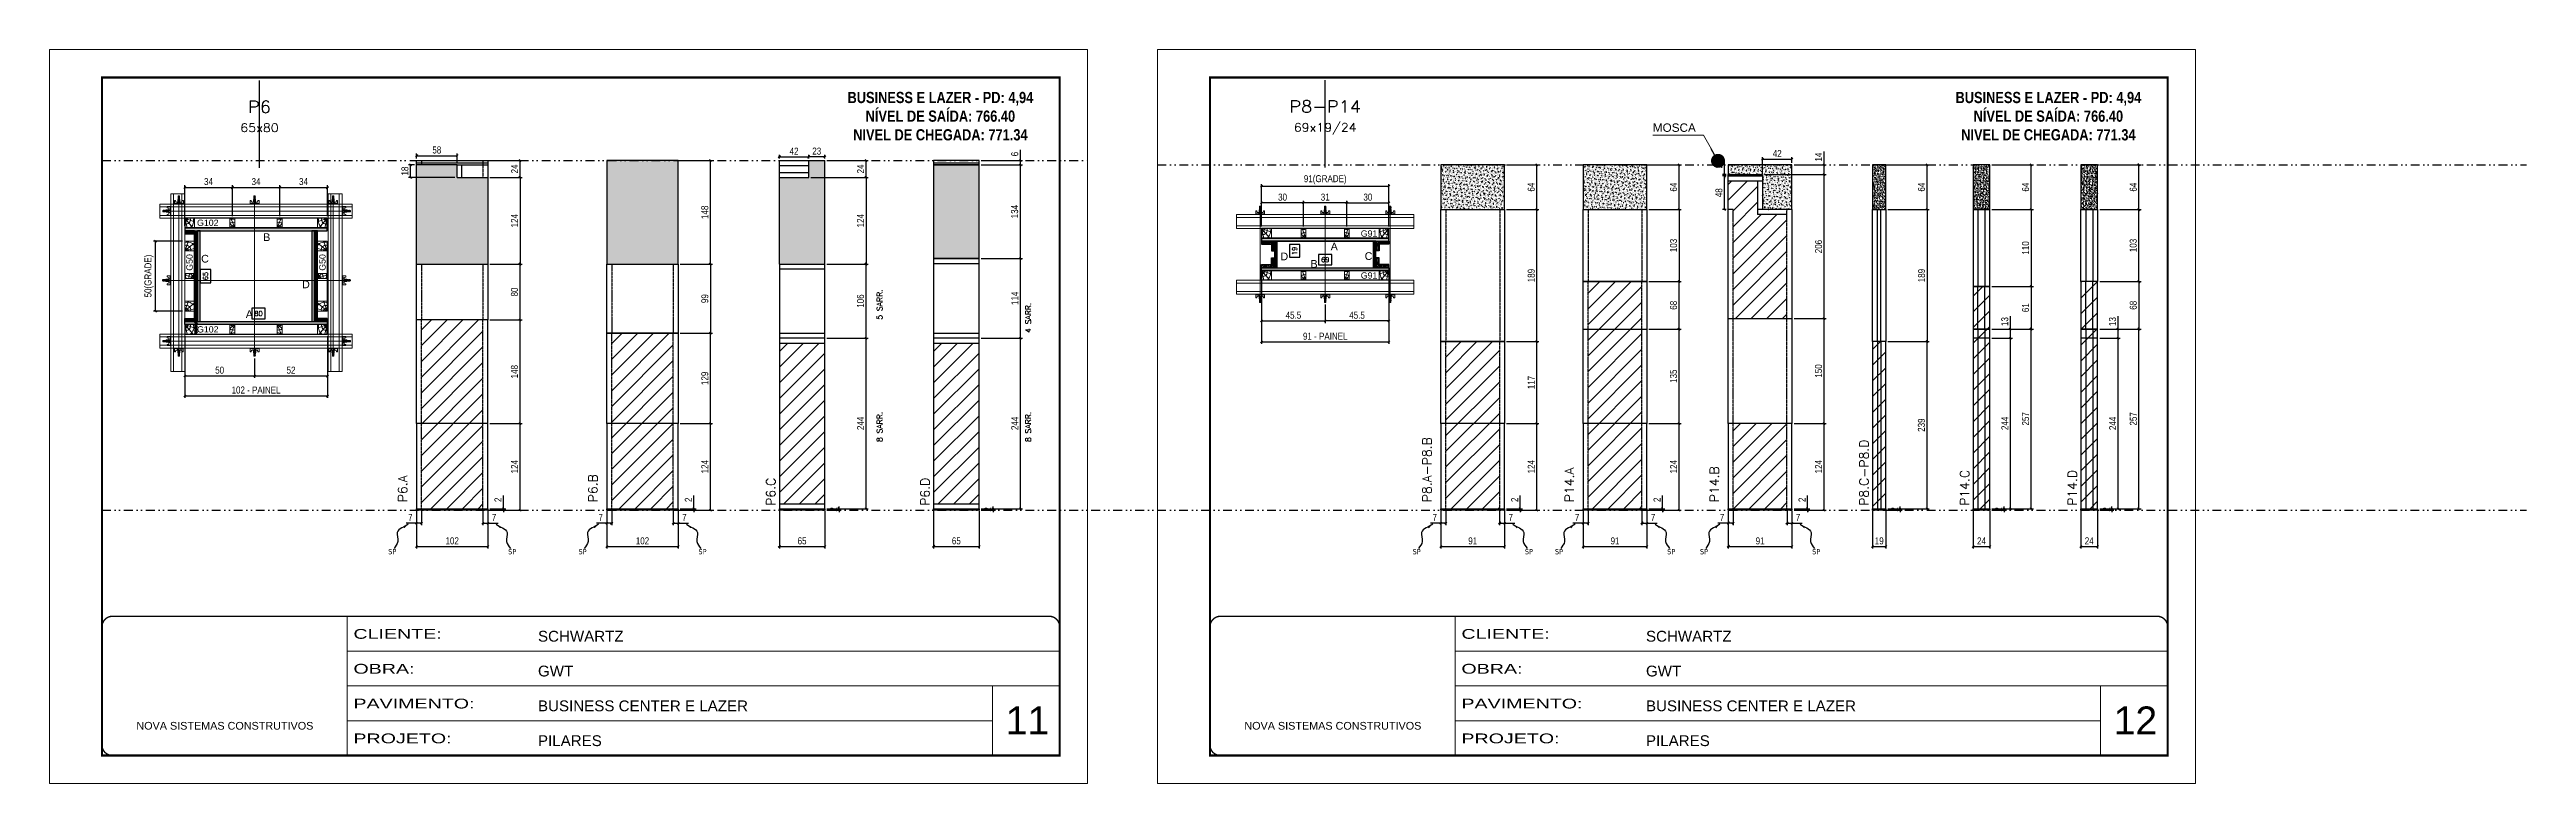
# Model space of a CAD drawing. Extents: x 13379 to 23315, y 867 to 16997.
# Drawn here: x 17569 to 21113, y 13501 to 14551 of the extents above; entities that cross this region are included whole.
import ezdxf
from ezdxf.enums import TextEntityAlignment as Align

# ---------------------------------------------------------------- set-up
doc = ezdxf.new("R2010")
doc.units = 0
for name, pattern in [('CONTINUO', [0]), ('DASHED', [0.75, 0.5, -0.25]), ('DIVIDE2', [0.625, 0.25, -0.125, 0, -0.125, 0, -0.125]), ('HIDDEN', [0.375, 0.25, -0.125])]:
    doc.linetypes.add(name, pattern=pattern)
for name, color, linetype, lineweight in [('CARIMBO', 255, 'Continuous', 9), ('Folhas', 255, 'Continuous', 9), ('Hachura', 251, 'Continuous', 9), ('Madeira', 126, 'Continuous', 18), ('Perfil Metálico', 224, 'Continuous', 18), ('SARRAFO DE PRESSAO', 251, 'DASHED', 9), ('Texto Seção', 7, 'Continuous', 15)]:
    doc.layers.add(name, color=color, linetype=linetype, lineweight=lineweight)
for name, color, linetype in [('CHAPA', 1, 'Continuous'), ('COTA', 241, 'Continuous'), ('MEIO_PONT', 93, 'Continuous'), ('NOMENCLATURA', 7, 'Continuous'), ('Nível', 160, 'Continuous'), ('Painéis', 200, 'Continuous'), ('SARR_2.2x7', 40, 'Continuous'), ('SARR_EDITAR', 141, 'Continuous'), ('SARRAFO', 251, 'Continuous'), ('Sarrafo de Pressão', 42, 'HIDDEN'), ('texto', 7, 'Continuous'), ('Texto de Titulo', 7, 'Continuous'), ('Texto Qtd Sarr', 242, 'Continuous'), ('TEXTO_GERAL', 7, 'Continuous')]:
    doc.layers.add(name, color=color, linetype=linetype)
doc.styles.add('ARIAL', font='arial.ttf')
doc.styles.add('COTA TECNICA', font='techl___.ttf', dxfattribs={"height": 10})
doc.styles.add('COTA TECNICA 2X', font='techl___.ttf', dxfattribs={"height": 10})
doc.styles.add('COTA TECNICA-50', font='techl___.ttf', dxfattribs={"height": 10})
doc.styles.add('REGUA-120', font='ROMANS.shx', dxfattribs={"height": 15})
doc.styles.add('ROMANC', font='techb___.ttf', dxfattribs={"height": 2.5})
doc.styles.add('ROMANS', font='romans.shx')
doc.styles.add('SANSSERIF', font='sas_____.pfb')
doc.styles.get("Standard").update_dxf_attribs({"font": 'arial.ttf'})
doc.styles.add('Tecnologia', font='')
doc.styles.get('Tecnologia').set_extended_font_data('Forgotten Futurist')
doc.dimstyles.new('3x', dxfattribs={"dimtxt": 10, "dimasz": 5, "dimexe": 7, "dimexo": 5, "dimgap": 4, "dimtad": 1, "dimdec": 4, "dimlfac": 0.333333, "dimdsep": 46, "dimtxsty": 'Standard', "dimblk": 'DOT', "dimcen": 0.09, "dimclrd": 1, "dimclre": 1, "dimclrt": 2, "dimadec": 0, "dimazin": 2, "dimtfac": 1, "dimtdec": 4, "dimtmove": 0, "dimatfit": 3, "dimldrblk": 'DOT', "dimfxl": 1, "dimtolj": 1, "dimtzin": 0, "dimlwd": 9, "dimlwe": 9, "dimarcsym": 0})
doc.dimstyles.new('COTA PAINEL-50', dxfattribs={"dimtxt": 10, "dimasz": 3, "dimexe": 3, "dimexo": 3, "dimgap": 3, "dimtad": 1, "dimdec": 1, "dimzin": 12, "dimdsep": 46, "dimtxsty": 'COTA TECNICA-50', "dimblk1": 'OBLIQUE', "dimblk2": 'OBLIQUE', "dimsah": 1, "dimcen": 0.9, "dimclrd": 4, "dimclre": 4, "dimclrt": 240, "dimadec": 1, "dimazin": 3, "dimtfac": 1, "dimtdec": 1, "dimtmove": 0, "dimatfit": 3, "dimfxl": 1, "dimtolj": 1, "dimtzin": 12, "dimarcsym": 0})
doc.dimstyles.new('PAINEL', dxfattribs={"dimtxt": 10, "dimasz": 3, "dimexe": 3, "dimexo": 3, "dimgap": 3, "dimtad": 1, "dimdec": 1, "dimzin": 12, "dimdsep": 46, "dimtxsty": 'COTA TECNICA', "dimblk1": 'OBLIQUE', "dimblk2": 'OBLIQUE', "dimsah": 1, "dimcen": 0.9, "dimclrd": 4, "dimclre": 4, "dimclrt": 240, "dimadec": 1, "dimazin": 3, "dimtfac": 1, "dimtdec": 1, "dimtmove": 0, "dimatfit": 3, "dimfxl": 1, "dimtolj": 1, "dimtzin": 12, "dimarcsym": 0})
doc.dimstyles.new('SECAO PILAR', dxfattribs={"dimtxt": 10, "dimasz": 3, "dimexe": 3, "dimexo": 3, "dimgap": 3, "dimtad": 1, "dimdec": 1, "dimlfac": 0.5, "dimzin": 12, "dimdsep": 46, "dimtxsty": 'COTA TECNICA 2X', "dimblk1": 'OBLIQUE', "dimblk2": 'OBLIQUE', "dimsah": 1, "dimcen": 0.9, "dimclrd": 256, "dimclre": 256, "dimclrt": 256, "dimadec": 1, "dimazin": 3, "dimtfac": 1, "dimtdec": 1, "dimtmove": 0, "dimatfit": 3, "dimfxl": 1, "dimtolj": 1, "dimtzin": 12, "dimarcsym": 0})
doc.dimstyles.new('SECÇÃO 2', dxfattribs={"dimtxt": 7, "dimasz": 6, "dimexe": 0.18, "dimexo": 2, "dimgap": -4, "dimtad": 3, "dimdec": 1, "dimlfac": 0.5, "dimzin": 12, "dimdsep": 46, "dimtxsty": 'ROMANS', "dimblk": 'ARCHTICK', "dimcen": 0.09, "dimse1": 1, "dimse2": 1, "dimsd1": 1, "dimsd2": 1, "dimclrd": 180, "dimclre": 5, "dimclrt": 1, "dimadec": 0, "dimazin": 3, "dimtfac": 1, "dimtdec": 1, "dimtofl": 0, "dimtmove": 0, "dimatfit": 3, "dimldrblk": 'ARCHTICK', "dimfxl": 1, "dimtolj": 1, "dimtzin": 0, "dimarcsym": 0})
doc.dimstyles.get("Standard").update_dxf_attribs({"dimtxt": 0.18, "dimasz": 0.18, "dimexe": 0.18, "dimexo": 0.0625, "dimgap": 0.09, "dimtad": 0, "dimtih": 1, "dimtoh": 1, "dimdec": 4, "dimzin": 0, "dimdsep": 46, "dimtxsty": 'Standard', "dimcen": 0.09, "dimadec": 0, "dimazin": 0, "dimtfac": 1, "dimtdec": 4, "dimtofl": 0, "dimtmove": 0, "dimatfit": 3, "dimfxl": 1, "dimtolj": 1, "dimtzin": 0, "dimarcsym": 0})
pattern_1 = [(225, (9982.404, -8652.1206), (1.12253202, -1.12253202), [])]
pattern_2 = [(225, (10179.404, -8652.1206), (1.12253202, -1.12253202), [])]

msp = doc.modelspace()

# ---------------------------------------------------------------- texts
at = {"color": 0, "linetype": 'Continuous', "ltscale": 5, "style": 'ARIAL'}
msp.add_text('MOSCA', height=12, dxfattribs=at).set_placement((19863.05, 14433.63))
at = {"layer": 'CARIMBO', "style": 'ARIAL'}
for s, p in [('11', (18937.36, 13571.51)), ('12', (20522.36, 13571.51))]:
    msp.add_text(s, height=40, dxfattribs=at).set_placement(p)
at = {"layer": 'NOMENCLATURA', "color": 2, "char_height": 16, "attachment_point": 2, "style": 'ROMANC'}
for insert in [(18843.88, 14517.43), (20428.88, 14517.43)]:
    msp.add_mtext_dynamic_manual_height_columns('\\PBUSINESS E LAZER - PD: 4,94\\PNÍVEL DE SAÍDA: 766.40\\PNIVEL DE CHEGADA: 771.34', width=376.0554, gutter_width=1, heights=[0], dxfattribs=dict(at, insert=insert))
at = {"layer": 'texto', "color": 0, "char_height": 7.5, "attachment_point": 5}
for insert in [(18059.73, 13832.96), (18231.28, 13832.96), (18331.95, 13832.96), (18503.51, 13832.96), (19525.17, 13832.96), (19685.72, 13832.96), (19728.76, 13832.96), (19889.32, 13832.96), (19936.17, 13832.96), (20096.73, 13832.96)]:
    msp.add_mtext('{\\fTahoma|b0|i0|c0|p34;\\C4;SP}', dxfattribs=dict(at, insert=insert))
at = {"layer": 'Texto Seção', "linetype": 'Continuous', "style": 'ROMANS'}
for s, p in [('5 SARR.', (18760.86, 14164.83)), ('4 SARR.', (18973.46, 14145.83)), ('8 SARR.', (18760.86, 13989.83)), ('8 SARR.', (18973.46, 13989.83))]:
    msp.add_text(s, height=8, rotation=90, dxfattribs=at).set_placement(p)
at = {"layer": 'Texto Seção', "char_height": 13, "width": 285.3299, "rotation": 90, "style": 'REGUA-120'}
for s, insert, attachment_point in [('P8.A-P8.B', (19546.48, 13903.7), 7), ('P8.C-P8.D', (20158.68, 13898.6), 1), ('P6.A', (18081.03, 13903.7), 7), ('P6.B', (18353.26, 13903.7), 7), ('P6.C', (18594.84, 13898.6), 1), ('P6.D', (18815.51, 13898.6), 1), ('P14.A', (19750.07, 13903.7), 7), ('P14.B', (19957.48, 13903.7), 7), ('P14.C', (20302.52, 13898.6), 1), ('P14.D', (20456.64, 13898.6), 1)]:
    msp.add_mtext(s, dxfattribs=dict(at, insert=insert, attachment_point=attachment_point))
at = {"layer": 'TEXTO_GERAL', "color": 0, "linetype": 'Continuous', "style": 'SANSSERIF'}
for s, p in [('G102', (17780.48, 14303.51)), ('G91', (19445.22, 14288.12)), ('G91', (19445.22, 14228.12)), ('G102', (17780.48, 14151.05))]:
    msp.add_text(s, height=9, dxfattribs=at).set_placement(p, align=Align.MIDDLE_LEFT)
at = {"layer": 'TEXTO_GERAL', "style": 'ARIAL'}
for s, p in [('B', (17880.2, 14282.97)), ('C', (17791.89, 14252.11)), ('D', (19335.85, 14255.39)), ('B', (19378.44, 14244.76)), ('A', (19407.29, 14269.53)), ('C', (19456.36, 14255.88)), ('D', (17936.23, 14215.33)), ('A', (17855.38, 14172.85))]:
    msp.add_text(s, height=11, dxfattribs=at).set_placement(p, align=Align.MIDDLE_CENTER)
at = {"layer": 'TEXTO_GERAL', "color": 0, "linetype": 'Continuous', "style": 'SANSSERIF'}
for p in [(17769.76, 14234.92), (17959.87, 14234.92)]:
    msp.add_text('G50', height=9, rotation=90, dxfattribs=at).set_placement(p, align=Align.MIDDLE_LEFT)

# ---------------------------------------------------------------- blocks, each defined once
blk = doc.blocks.new('9999999999')
at = {"color": 30, "linetype": 'CONTINUO'}
for p, q in [((98564.6, 34230.2), (98564.6, 34429.4)), ((98564.6, 34379.6), (99584, 34379.6)), ((98564.6, 34329.8), (99488, 34329.8)), ((99584, 34329.8), (99488, 34329.8)), ((99488, 34329.8), (99488, 34230.2)), ((98564.6, 34280), (99488, 34280))]:
    blk.add_line(p, q, dxfattribs=at)
at = {"color": 30, "linetype": 'CONTINUO', "const_width": 2}
blk.add_lwpolyline([(99584, 34230.2), (99584, 34414.4, 0.414214), (99569, 34429.4), (98229, 34429.4, 0.414214), (98214, 34414.4), (98214, 34245.2, 0.414214), (98229, 34230.2), (99584, 34230.2)], format="xyb", dxfattribs=at)
at = {"layer": 'Folhas'}
blk.add_lwpolyline([(98139, 34190.2), (99624, 34190.2), (99624, 35240.2), (98139, 35240.2)], close=True, dxfattribs=at)
at = {"layer": 'Folhas', "color": 30, "const_width": 3}
blk.add_lwpolyline([(98214, 34230.2), (99584, 34230.2), (99584, 35200.2), (98214, 35200.2)], close=True, dxfattribs=at)
at = {"color": 7, "linetype": 'Continuous', "ltscale": 5, "style": 'ARIAL'}
for s, height, p in [('SCHWARTZ', 15.48, (98837.7, 34393.1)), ('GWT', 15.48, (98837.7, 34343.3)), ('BUSINESS CENTER E LAZER', 15.483, (98837.7, 34293.5)), ('NOVA SISTEMAS CONSTRUTIVOS', 11.059, (98263.2, 34267.2)), ('PILARES', 15.48, (98837.7, 34243.7))]:
    blk.add_text(s, height=height, dxfattribs=at).set_placement(p)
at = {"layer": 'Folhas', "color": 7, "style": 'Tecnologia', "width": 1.5}
for s, p in [('CLIENTE:', (98573.7, 34397.2)), ('OBRA:', (98573.7, 34347.3)), ('PAVIMENTO:', (98573.7, 34297.5)), ('PROJETO:', (98573.7, 34247.7))]:
    blk.add_text(s, height=14, dxfattribs=at).set_placement(p)
blk = doc.blocks.new('*D227')
at = {"layer": 'COTA', "color": 180, "lineweight": -2, "transparency": 16777216}
for p, q in [((17800.1, 14236.7), (17785.1, 14236.7)), ((17785.1, 14236.7), (17785.1, 14217.7)), ((17785.1, 14217.7), (17800.1, 14217.7)), ((17800.1, 14217.7), (17800.1, 14236.7))]:
    blk.add_line(p, q, dxfattribs=at)
at = {"layer": 'Defpoints', "color": 0, "transparency": 16777216}
for p in [(17802.2, 14292.2), (17802.2, 14162.2), (17804.1, 14162.2)]:
    blk.add_point(p, dxfattribs=at)
at = {"layer": 'COTA', "color": 1, "transparency": 16777216, "insert": (17792.6, 14227.2), "char_height": 7, "attachment_point": 5, "rotation": 90, "style": 'ROMANS'}
blk.add_mtext('\\A1;65', dxfattribs=at)
blk = doc.blocks.new('_ArchTick')
at = {"color": 0, "linetype": 'ByBlock', "const_width": 0.15}
blk.add_lwpolyline([(-0.5, -0.5), (0.5, 0.5)], dxfattribs=at)
blk = doc.blocks.new('*D228')
at = {"layer": 'COTA', "color": 180, "lineweight": -2, "transparency": 16777216}
for p, q in [((17878.1, 14181.2), (17858.8, 14181.2)), ((17858.8, 14181.2), (17858.8, 14166.2)), ((17878.1, 14166.2), (17878.1, 14181.2)), ((17858.8, 14166.2), (17878.1, 14166.2))]:
    blk.add_line(p, q, dxfattribs=at)
at = {"layer": 'Defpoints', "color": 0, "transparency": 16777216}
for p in [(17784.9, 14162.2), (17944.9, 14162.2), (17944.9, 14162.2)]:
    blk.add_point(p, dxfattribs=at)
at = {"layer": 'COTA', "color": 1, "transparency": 16777216, "insert": (17868.4, 14173.7), "char_height": 7, "attachment_point": 5, "style": 'ROMANS'}
blk.add_mtext('\\A1;80', dxfattribs=at)
blk = doc.blocks.new('_Oblique')
at = {"color": 0, "linetype": 'ByBlock', "lineweight": -2}
blk.add_line((-0.5, -0.5), (0.5, 0.5), dxfattribs=at)
blk = doc.blocks.new('*D229')
at = {"layer": 'COTA', "lineweight": -2, "transparency": 16777216}
for p, q in [((17762.9, 14141.2), (17762.9, 14053.1)), ((17966.9, 14141.3), (17966.9, 14053.1)), ((17762.9, 14056.1), (17966.9, 14056.1))]:
    blk.add_line(p, q, dxfattribs=at)
at = {"layer": 'Defpoints', "color": 0, "transparency": 16777216}
for p in [(17762.9, 14144.2), (17966.9, 14144.3), (17966.9, 14056.1)]:
    blk.add_point(p, dxfattribs=at)
at = {"layer": 'COTA', "lineweight": -2, "transparency": 16777216, "xscale": 3, "yscale": 3, "zscale": 3, "rotation": 180}
blk.add_blockref('_Oblique', (17762.9, 14056.1), dxfattribs=at)
at = {"layer": 'COTA', "lineweight": -2, "transparency": 16777216, "xscale": 3, "yscale": 3, "zscale": 3}
blk.add_blockref('_Oblique', (17966.9, 14056.1), dxfattribs=at)
at = {"layer": 'COTA', "transparency": 16777216, "insert": (17864.9, 14064.2), "char_height": 10, "attachment_point": 5, "style": 'COTA TECNICA 2X'}
blk.add_mtext('\\A1;102 - PAINEL', dxfattribs=at)
blk = doc.blocks.new('*D230')
at = {"layer": 'COTA', "lineweight": -2, "transparency": 16777216}
for p, q in [((17759.9, 14277.2), (17718.1, 14277.2)), ((17721.1, 14177.3), (17721.1, 14277.2)), ((17759.9, 14177.3), (17718.1, 14177.3))]:
    blk.add_line(p, q, dxfattribs=at)
at = {"layer": 'Defpoints', "color": 0, "transparency": 16777216}
for p in [(17721.1, 14277.2), (17762.9, 14277.2), (17762.9, 14177.3)]:
    blk.add_point(p, dxfattribs=at)
at = {"layer": 'COTA', "lineweight": -2, "transparency": 16777216, "xscale": 3, "yscale": 3, "zscale": 3}
for p, rotation in [((17721.1, 14277.2), 90), ((17721.1, 14177.3), 270)]:
    blk.add_blockref('_Oblique', p, dxfattribs=dict(at, rotation=rotation))
at = {"layer": 'COTA', "transparency": 16777216, "insert": (17711.8, 14227.3), "char_height": 10, "attachment_point": 5, "rotation": 90, "style": 'COTA TECNICA 2X'}
blk.add_mtext('\\A1;50(GRADE)', dxfattribs=at)
blk = doc.blocks.new('*D231')
at = {"layer": 'COTA', "lineweight": -2, "transparency": 16777216}
for p, q in [((17762.9, 14141.2), (17762.9, 14081.5)), ((17862.8, 14109.4), (17862.8, 14081.5)), ((17762.9, 14084.5), (17862.8, 14084.5))]:
    blk.add_line(p, q, dxfattribs=at)
at = {"layer": 'Defpoints', "color": 0, "transparency": 16777216}
for p in [(17762.9, 14144.2), (17862.8, 14112.4), (17862.8, 14084.5)]:
    blk.add_point(p, dxfattribs=at)
at = {"layer": 'COTA', "lineweight": -2, "transparency": 16777216, "xscale": 3, "yscale": 3, "zscale": 3, "rotation": 180}
blk.add_blockref('_Oblique', (17762.9, 14084.5), dxfattribs=at)
at = {"layer": 'COTA', "lineweight": -2, "transparency": 16777216, "xscale": 3, "yscale": 3, "zscale": 3}
blk.add_blockref('_Oblique', (17862.8, 14084.5), dxfattribs=at)
at = {"layer": 'COTA', "transparency": 16777216, "insert": (17812.9, 14092.6), "char_height": 10, "attachment_point": 5, "style": 'COTA TECNICA 2X'}
blk.add_mtext('\\A1;50', dxfattribs=at)
blk = doc.blocks.new('*D232')
at = {"layer": 'COTA', "lineweight": -2, "transparency": 16777216}
for p, q in [((17966.9, 14141.2), (17966.9, 14081.5)), ((17862.8, 14109.4), (17862.8, 14081.5)), ((17862.8, 14084.5), (17966.9, 14084.5))]:
    blk.add_line(p, q, dxfattribs=at)
at = {"layer": 'Defpoints', "color": 0, "transparency": 16777216}
for p in [(17966.9, 14144.2), (17862.8, 14112.4), (17966.9, 14084.5)]:
    blk.add_point(p, dxfattribs=at)
at = {"layer": 'COTA', "lineweight": -2, "transparency": 16777216, "xscale": 3, "yscale": 3, "zscale": 3, "rotation": 180}
blk.add_blockref('_Oblique', (17862.8, 14084.5), dxfattribs=at)
at = {"layer": 'COTA', "lineweight": -2, "transparency": 16777216, "xscale": 3, "yscale": 3, "zscale": 3}
blk.add_blockref('_Oblique', (17966.9, 14084.5), dxfattribs=at)
at = {"layer": 'COTA', "transparency": 16777216, "insert": (17914.9, 14092.6), "char_height": 10, "attachment_point": 5, "style": 'COTA TECNICA 2X'}
blk.add_mtext('\\A1;52', dxfattribs=at)
blk = doc.blocks.new('titulo1')
at = {"layer": 'Defpoints', "color": 252, "linetype": 'HIDDEN', "ltscale": 2}
blk.add_line((0, 0), (0, 125), dxfattribs=at)
at = {"layer": 'Defpoints', "style": 'ROMANS', "oblique": 15}
blk.add_attdef('FOLHA', text='', height=10, dxfattribs=at).set_placement((0, 15.6), align=Align.MIDDLE_CENTER)
at = {"layer": 'Texto Qtd Sarr', "color": 3, "style": 'ROMANS', "oblique": 15}
for tag, height, p in [('TITULO', 17, (0, 71.4)), ('SEÇÃO', 12, (0, 41.5))]:
    blk.add_attdef(tag, text='', height=height, dxfattribs=at).set_placement(p, align=Align.MIDDLE_CENTER)
blk = doc.blocks.new('PONTALETE')
at = {"layer": 'Madeira'}
for q in [(2.7, 7), (7, 5.8), (7, 1.7)]:
    blk.add_line((0, 0), q, dxfattribs=at)
blk.add_lwpolyline([(0, 0), (7, 0), (7, 7), (0, 7)], close=True, dxfattribs=at)
for centre, radius, start, end in [((2, 0.1), 6.23, 37.2818, 109.0913), ((1.1, 0.9), 3.19, 343.603, 109.9847), ((-0.2, -0.8), 3.09, 14.6322, 86.0383)]:
    blk.add_arc(centre, radius, start, end, dxfattribs=at)
blk = doc.blocks.new('*D233')
at = {"layer": 'COTA', "lineweight": -2, "transparency": 16777216}
for p, q in [((17762.9, 14299.2), (17762.9, 14357.1)), ((17762.9, 14354.1), (17831, 14354.1)), ((17831, 14313.2), (17831, 14357.1))]:
    blk.add_line(p, q, dxfattribs=at)
at = {"layer": 'Defpoints', "color": 0, "transparency": 16777216}
for p in [(17831, 14354.1), (17762.9, 14296.2), (17831, 14310.2)]:
    blk.add_point(p, dxfattribs=at)
at = {"layer": 'COTA', "lineweight": -2, "transparency": 16777216, "xscale": 3, "yscale": 3, "zscale": 3, "rotation": 180}
blk.add_blockref('_Oblique', (17762.9, 14354.1), dxfattribs=at)
at = {"layer": 'COTA', "lineweight": -2, "transparency": 16777216, "xscale": 3, "yscale": 3, "zscale": 3}
blk.add_blockref('_Oblique', (17831, 14354.1), dxfattribs=at)
at = {"layer": 'COTA', "transparency": 16777216, "insert": (17796.9, 14362.4), "char_height": 10, "attachment_point": 5, "style": 'COTA TECNICA 2X'}
blk.add_mtext('\\A1;34', dxfattribs=at)
blk = doc.blocks.new('MEIO PONTALETE')
at = {"layer": 'Madeira'}
for q in [(2.7, 7), (3.5, 2.9), (3.5, 0.9)]:
    blk.add_line((0, 0), q, dxfattribs=at)
blk.add_lwpolyline([(0, 0), (3.5, 0), (3.5, 7), (0, 7)], close=True, dxfattribs=at)
for centre, radius, start, end in [((2, 0.1), 6.23, 76.4499, 109.0913), ((1.1, 0.9), 3.19, 40.9063, 109.9847), ((-0.2, -0.8), 3.09, 14.6322, 86.0383)]:
    blk.add_arc(centre, radius, start, end, dxfattribs=at)
blk = doc.blocks.new('*D252')
at = {"layer": 'COTA', "lineweight": -2, "transparency": 16777216}
for p, q in [((17831, 14313.2), (17831, 14357.1)), ((17831, 14354.1), (17898.9, 14354.1)), ((17898.9, 14313.2), (17898.9, 14357.1))]:
    blk.add_line(p, q, dxfattribs=at)
at = {"layer": 'Defpoints', "color": 0, "transparency": 16777216}
for p in [(17898.9, 14354.1), (17831, 14310.2), (17898.9, 14310.2)]:
    blk.add_point(p, dxfattribs=at)
at = {"layer": 'COTA', "lineweight": -2, "transparency": 16777216, "xscale": 3, "yscale": 3, "zscale": 3, "rotation": 180}
blk.add_blockref('_Oblique', (17831, 14354.1), dxfattribs=at)
at = {"layer": 'COTA', "lineweight": -2, "transparency": 16777216, "xscale": 3, "yscale": 3, "zscale": 3}
blk.add_blockref('_Oblique', (17898.9, 14354.1), dxfattribs=at)
at = {"layer": 'COTA', "transparency": 16777216, "insert": (17864.9, 14362.4), "char_height": 10, "attachment_point": 5, "style": 'COTA TECNICA 2X'}
blk.add_mtext('\\A1;34', dxfattribs=at)
blk = doc.blocks.new('C')
at = {"layer": 'Hachura', "color": 0}
for p, q in [((0, 3.2), (0, -3.2)), ((0.4, 3.2), (0, 3.2)), ((0.5, 3.2), (0, 3.2)), ((0.5, 3), (0, 3)), ((0.5, 2.9), (0, 2.9)), ((0, 2.7), (0, -1.2)), ((0.5, 2.6), (0, 2.6)), ((0.5, 2.2), (0, 2.2)), ((0.5, 1.5), (0, 1.5)), ((0.4, 0.5), (0.2, 0.5)), ((0.4, -3.2), (0.4, 3.2)), ((0.4, 3.2), (2.6, 3.2)), ((1.7, 1), (0.4, 1)), ((1.5, 0.1), (0.4, 0.1)), ((1.4, 1.9), (1.4, 1)), ((2.6, 2.4), (1.5, 2.1)), ((1.7, -1), (1.7, 1)), ((1.7, 1), (1.7, 0.8)), ((1.7, 1), (1.7, 0.8)), ((1.7, 0.8), (3.4, 0.8)), ((3.4, 0.4), (1.7, 0.4)), ((2.6, 3.2), (2.6, 2.4)), ((3.3, 0.8), (3.3, -0.8)), ((3.4, 0.8), (3.4, -0.8)), ((3.7, 0.4), (3.4, 0.4)), ((3.8, -0.5), (3.4, 0.4)), ((3.4, 0.1), (3.7, -0.6)), ((3.7, 0.5), (4.3, -0.6)), ((3.7, 0.4), (4.2, -0.5)), ((4.4, -0.6), (3.8, 0.5)), ((4.2, 0.4), (3.9, 0.4)), ((4.4, -0.5), (3.9, 0.4)), ((4.2, 0.4), (4.3, 0.4)), ((4.3, 0.5), (4.8, -0.6)), ((4.3, 0.4), (4.7, -0.5)), ((5, -0.6), (4.4, 0.5)), ((4.5, 0.4), (4.8, 0.4)), ((5, -0.5), (4.5, 0.4)), ((4.8, 0.4), (5.3, -0.5)), ((4.9, 0.5), (5.4, -0.6)), ((5.5, -0.6), (5, 0.5)), ((5.6, -0.5), (5.1, 0.4)), ((5.4, 0.4), (5.1, 0.4)), ((5.6, -0.5), (5.1, 0.4)), ((5.4, 0.4), (5.7, -0.2)), ((5.5, 0.5), (5.7, -0.1)), ((5.7, 0.2), (5.6, 0.5)), ((5.7, 0.3), (5.7, 0.4)), ((5.7, 0.4), (5.7, 0.4)), ((5.7, 0.4), (5.9, 0.3)), ((5.7, 0.4), (5.7, -0.5)), ((5.9, -0.4), (5.9, 0.3)), ((0.4, 0), (0, 0)), ((0.5, -1.5), (0, -1.5)), ((0.5, -2.2), (0, -2.2)), ((0.5, -2.6), (0, -2.6)), ((0.5, -2.9), (0, -2.9)), ((0.5, -3), (0, -3)), ((0, -3.2), (2.6, -3.2)), ((0.5, -3.2), (0, -3.2)), ((0.1, -0.5), (0.3, -0.5)), ((0.3, -0.5), (0.4, -0.5)), ((0.4, 0), (0.4, -1)), ((0.4, -0.2), (1.5, -0.2)), ((0.4, -0.6), (0.4, -0.3)), ((0.4, -3.2), (0.4, -0.6)), ((0.4, -1), (1.7, -1)), ((1.4, -1.9), (1.4, -1)), ((2.6, -2.4), (1.5, -2.1)), ((3.4, -0.3), (1.7, -0.3)), ((3.4, -0.8), (1.7, -0.8)), ((2.6, -3.2), (2.6, -2.4)), ((3.4, -0.1), (3.6, -0.5)), ((3.4, -0.5), (3.6, -0.5)), ((3.8, -0.5), (4.2, -0.5)), ((4.4, -0.5), (4.7, -0.5)), ((4.6, -0.5), (4.7, -0.5)), ((5, -0.5), (5.3, -0.5)), ((5.6, -0.5), (5.7, -0.5)), ((5.7, -0.5), (5.9, -0.4)), ((5.7, -0.5), (5.7, -0.5))]:
    blk.add_line(p, q, dxfattribs=at)
for centre, radius, start, end in [((1.5, 1.9), 0.161, 104.7436, 180), ((1.4, 0), 0.129, 272.695, 87.305), ((3.8, 0.4), 0.143, 25.5688, 154.4312), ((4.4, 0.4), 0.143, 25.5688, 154.4312), ((5, 0.4), 0.143, 25.5688, 154.4312), ((5.5, 0.4), 0.143, 25.5688, 154.4312), ((0.2, -0.4), 0.174, 221.744, 317.8592), ((1.5, -1.9), 0.161, 180, 255.2564), ((3.7, -0.4), 0.174, 222.1408, 318.256), ((4.3, -0.4), 0.174, 222.1408, 318.256), ((4.9, -0.4), 0.174, 222.1408, 318.256), ((5.4, -0.4), 0.174, 222.1408, 318.256), ((5.6, -0.4), 0.174, 317.8592, 318.256)]:
    blk.add_arc(centre, radius, start, end, dxfattribs=at)
blk = doc.blocks.new('*D234')
at = {"layer": 'COTA', "lineweight": -2, "transparency": 16777216}
for p, q in [((17898.8, 14313.2), (17898.8, 14357.1)), ((17898.8, 14354.1), (17966.9, 14354.1)), ((17966.9, 14313.2), (17966.9, 14357.1))]:
    blk.add_line(p, q, dxfattribs=at)
at = {"layer": 'Defpoints', "color": 0, "transparency": 16777216}
for p in [(17966.9, 14354.1), (17898.8, 14310.2), (17966.9, 14310.2)]:
    blk.add_point(p, dxfattribs=at)
at = {"layer": 'COTA', "lineweight": -2, "transparency": 16777216, "xscale": 3, "yscale": 3, "zscale": 3, "rotation": 180}
blk.add_blockref('_Oblique', (17898.8, 14354.1), dxfattribs=at)
at = {"layer": 'COTA', "lineweight": -2, "transparency": 16777216, "xscale": 3, "yscale": 3, "zscale": 3}
blk.add_blockref('_Oblique', (17966.9, 14354.1), dxfattribs=at)
at = {"layer": 'COTA', "transparency": 16777216, "insert": (17932.8, 14362.4), "char_height": 10, "attachment_point": 5, "style": 'COTA TECNICA 2X'}
blk.add_mtext('\\A1;34', dxfattribs=at)
blk = doc.blocks.new('*D235')
at = {"layer": 'COTA', "color": 4, "lineweight": -2, "transparency": 16777216}
for p, q in [((18094.5, 13891.5), (18094.5, 13837.3)), ((18196.5, 13891.5), (18196.5, 13837.3)), ((18094.5, 13840.3), (18196.5, 13840.3))]:
    blk.add_line(p, q, dxfattribs=at)
at = {"layer": 'Defpoints', "color": 0, "transparency": 16777216}
for p in [(18094.5, 13894.5), (18196.5, 13894.5), (18196.5, 13840.3)]:
    blk.add_point(p, dxfattribs=at)
at = {"layer": 'COTA', "color": 4, "lineweight": -2, "transparency": 16777216, "xscale": 3, "yscale": 3, "zscale": 3, "rotation": 180}
blk.add_blockref('_Oblique', (18094.5, 13840.3), dxfattribs=at)
at = {"layer": 'COTA', "color": 4, "lineweight": -2, "transparency": 16777216, "xscale": 3, "yscale": 3, "zscale": 3}
blk.add_blockref('_Oblique', (18196.5, 13840.3), dxfattribs=at)
at = {"layer": 'COTA', "color": 240, "transparency": 16777216, "insert": (18145.5, 13848.4), "char_height": 10, "attachment_point": 5, "style": 'COTA TECNICA'}
blk.add_mtext('\\A1;102', dxfattribs=at)
blk = doc.blocks.new('*D236')
at = {"layer": 'COTA', "color": 4, "lineweight": -2, "transparency": 16777216}
for p, q in [((18199.5, 14016.5), (18245.7, 14016.5)), ((18242.7, 13892.5), (18242.7, 14016.5)), ((18199.5, 13892.5), (18245.7, 13892.5))]:
    blk.add_line(p, q, dxfattribs=at)
at = {"layer": 'Defpoints', "color": 0, "transparency": 16777216}
for p in [(18196.5, 14016.5), (18242.7, 14016.5), (18196.5, 13892.5)]:
    blk.add_point(p, dxfattribs=at)
at = {"layer": 'COTA', "color": 4, "lineweight": -2, "transparency": 16777216, "xscale": 3, "yscale": 3, "zscale": 3}
for p, rotation in [((18242.7, 14016.5), 90), ((18242.7, 13892.5), 270)]:
    blk.add_blockref('_Oblique', p, dxfattribs=dict(at, rotation=rotation))
at = {"layer": 'COTA', "color": 240, "transparency": 16777216, "insert": (18234.7, 13954.5), "char_height": 10, "attachment_point": 5, "rotation": 90, "style": 'COTA TECNICA-50'}
blk.add_mtext('\\A1;124', dxfattribs=at)
blk = doc.blocks.new('*D237')
at = {"layer": 'COTA', "color": 4, "lineweight": -2, "transparency": 16777216}
for p, q in [((18199.5, 13894.5), (18222, 13894.5)), ((18199.5, 13892.5), (18222, 13892.5)), ((18219, 13894.5), (18219, 13913.3)), ((18219, 13892.5), (18219, 13894.5)), ((18219, 13892.5), (18219, 13889.5))]:
    blk.add_line(p, q, dxfattribs=at)
at = {"layer": 'Defpoints', "color": 0, "transparency": 16777216}
for p in [(18196.5, 13894.5), (18196.5, 13892.5), (18219, 13892.5)]:
    blk.add_point(p, dxfattribs=at)
at = {"layer": 'COTA', "color": 4, "lineweight": -2, "transparency": 16777216, "xscale": 3, "yscale": 3, "zscale": 3}
for p, rotation in [((18219, 13894.5), 270), ((18219, 13892.5), 90)]:
    blk.add_blockref('_Oblique', p, dxfattribs=dict(at, rotation=rotation))
at = {"layer": 'COTA', "color": 240, "transparency": 16777216, "insert": (18211, 13907.2), "char_height": 10, "attachment_point": 5, "rotation": 90, "style": 'COTA TECNICA-50'}
blk.add_mtext('\\A1;2', dxfattribs=at)
blk = doc.blocks.new('*D238')
at = {"layer": 'COTA', "color": 4, "lineweight": -2, "transparency": 16777216}
for p, q in [((18101.5, 13891.5), (18101.5, 13870.9)), ((18094.5, 13873.9), (18079.8, 13873.9)), ((18094.5, 13889.5), (18094.5, 13870.9)), ((18101.5, 13873.9), (18094.5, 13873.9))]:
    blk.add_line(p, q, dxfattribs=at)
at = {"layer": 'Defpoints', "color": 0, "transparency": 16777216}
for p in [(18094.5, 13892.5), (18101.5, 13894.5), (18094.5, 13873.9)]:
    blk.add_point(p, dxfattribs=at)
at = {"layer": 'COTA', "color": 4, "lineweight": -2, "transparency": 16777216, "xscale": 3, "yscale": 3, "zscale": 3, "rotation": 180}
blk.add_blockref('_Oblique', (18094.5, 13873.9), dxfattribs=at)
at = {"layer": 'COTA', "color": 4, "lineweight": -2, "transparency": 16777216, "xscale": 3, "yscale": 3, "zscale": 3}
blk.add_blockref('_Oblique', (18101.5, 13873.9), dxfattribs=at)
at = {"layer": 'COTA', "color": 240, "transparency": 16777216, "insert": (18085.6, 13882), "char_height": 10, "attachment_point": 5, "style": 'COTA TECNICA-50'}
blk.add_mtext('\\A1;7', dxfattribs=at)
blk = doc.blocks.new('*D239')
at = {"layer": 'COTA', "color": 4, "lineweight": -2, "transparency": 16777216}
for p, q in [((18189.5, 13891.5), (18189.5, 13870.9)), ((18189.5, 13873.9), (18196.5, 13873.9)), ((18196.5, 13889.5), (18196.5, 13870.9)), ((18196.5, 13873.9), (18211.2, 13873.9))]:
    blk.add_line(p, q, dxfattribs=at)
at = {"layer": 'Defpoints', "color": 0, "transparency": 16777216}
for p in [(18189.5, 13894.5), (18196.5, 13892.5), (18196.5, 13873.9)]:
    blk.add_point(p, dxfattribs=at)
at = {"layer": 'COTA', "color": 4, "lineweight": -2, "transparency": 16777216, "xscale": 3, "yscale": 3, "zscale": 3, "rotation": 180}
blk.add_blockref('_Oblique', (18189.5, 13873.9), dxfattribs=at)
at = {"layer": 'COTA', "color": 4, "lineweight": -2, "transparency": 16777216, "xscale": 3, "yscale": 3, "zscale": 3}
blk.add_blockref('_Oblique', (18196.5, 13873.9), dxfattribs=at)
at = {"layer": 'COTA', "color": 240, "transparency": 16777216, "insert": (18205.4, 13882), "char_height": 10, "attachment_point": 5, "style": 'COTA TECNICA-50'}
blk.add_mtext('\\A1;7', dxfattribs=at)
blk = doc.blocks.new('*D240')
at = {"layer": 'COTA', "color": 4, "lineweight": -2, "transparency": 16777216}
for p, q in [((18366.7, 13891.5), (18366.7, 13837.3)), ((18468.7, 13891.5), (18468.7, 13837.3)), ((18366.7, 13840.3), (18468.7, 13840.3))]:
    blk.add_line(p, q, dxfattribs=at)
at = {"layer": 'Defpoints', "color": 0, "transparency": 16777216}
for p in [(18366.7, 13894.5), (18468.7, 13894.5), (18468.7, 13840.3)]:
    blk.add_point(p, dxfattribs=at)
at = {"layer": 'COTA', "color": 4, "lineweight": -2, "transparency": 16777216, "xscale": 3, "yscale": 3, "zscale": 3, "rotation": 180}
blk.add_blockref('_Oblique', (18366.7, 13840.3), dxfattribs=at)
at = {"layer": 'COTA', "color": 4, "lineweight": -2, "transparency": 16777216, "xscale": 3, "yscale": 3, "zscale": 3}
blk.add_blockref('_Oblique', (18468.7, 13840.3), dxfattribs=at)
at = {"layer": 'COTA', "color": 240, "transparency": 16777216, "insert": (18417.7, 13848.4), "char_height": 10, "attachment_point": 5, "style": 'COTA TECNICA'}
blk.add_mtext('\\A1;102', dxfattribs=at)
blk = doc.blocks.new('*D241')
at = {"layer": 'COTA', "color": 4, "lineweight": -2, "transparency": 16777216}
for p, q in [((18471.7, 14016.5), (18518, 14016.5)), ((18515, 13892.5), (18515, 14016.5)), ((18471.7, 13892.5), (18518, 13892.5))]:
    blk.add_line(p, q, dxfattribs=at)
at = {"layer": 'Defpoints', "color": 0, "transparency": 16777216}
for p in [(18468.7, 14016.5), (18515, 14016.5), (18468.7, 13892.5)]:
    blk.add_point(p, dxfattribs=at)
at = {"layer": 'COTA', "color": 4, "lineweight": -2, "transparency": 16777216, "xscale": 3, "yscale": 3, "zscale": 3}
for p, rotation in [((18515, 14016.5), 90), ((18515, 13892.5), 270)]:
    blk.add_blockref('_Oblique', p, dxfattribs=dict(at, rotation=rotation))
at = {"layer": 'COTA', "color": 240, "transparency": 16777216, "insert": (18506.9, 13954.5), "char_height": 10, "attachment_point": 5, "rotation": 90, "style": 'COTA TECNICA-50'}
blk.add_mtext('\\A1;124', dxfattribs=at)
blk = doc.blocks.new('*D242')
at = {"layer": 'COTA', "color": 4, "lineweight": -2, "transparency": 16777216}
for p, q in [((18471.7, 13894.5), (18494.3, 13894.5)), ((18471.7, 13892.5), (18494.3, 13892.5)), ((18491.3, 13894.5), (18491.3, 13913.3)), ((18491.3, 13892.5), (18491.3, 13894.5)), ((18491.3, 13892.5), (18491.3, 13889.5))]:
    blk.add_line(p, q, dxfattribs=at)
at = {"layer": 'Defpoints', "color": 0, "transparency": 16777216}
for p in [(18468.7, 13894.5), (18468.7, 13892.5), (18491.3, 13892.5)]:
    blk.add_point(p, dxfattribs=at)
at = {"layer": 'COTA', "color": 4, "lineweight": -2, "transparency": 16777216, "xscale": 3, "yscale": 3, "zscale": 3}
for p, rotation in [((18491.3, 13894.5), 270), ((18491.3, 13892.5), 90)]:
    blk.add_blockref('_Oblique', p, dxfattribs=dict(at, rotation=rotation))
at = {"layer": 'COTA', "color": 240, "transparency": 16777216, "insert": (18483.3, 13907.2), "char_height": 10, "attachment_point": 5, "rotation": 90, "style": 'COTA TECNICA-50'}
blk.add_mtext('\\A1;2', dxfattribs=at)
blk = doc.blocks.new('*D243')
at = {"layer": 'COTA', "color": 4, "lineweight": -2, "transparency": 16777216}
for p, q in [((18373.7, 13891.5), (18373.7, 13870.9)), ((18366.7, 13873.9), (18352, 13873.9)), ((18366.7, 13889.5), (18366.7, 13870.9)), ((18373.7, 13873.9), (18366.7, 13873.9))]:
    blk.add_line(p, q, dxfattribs=at)
at = {"layer": 'Defpoints', "color": 0, "transparency": 16777216}
for p in [(18366.7, 13892.5), (18373.7, 13894.5), (18366.7, 13873.9)]:
    blk.add_point(p, dxfattribs=at)
at = {"layer": 'COTA', "color": 4, "lineweight": -2, "transparency": 16777216, "xscale": 3, "yscale": 3, "zscale": 3, "rotation": 180}
blk.add_blockref('_Oblique', (18366.7, 13873.9), dxfattribs=at)
at = {"layer": 'COTA', "color": 4, "lineweight": -2, "transparency": 16777216, "xscale": 3, "yscale": 3, "zscale": 3}
blk.add_blockref('_Oblique', (18373.7, 13873.9), dxfattribs=at)
at = {"layer": 'COTA', "color": 240, "transparency": 16777216, "insert": (18357.9, 13882), "char_height": 10, "attachment_point": 5, "style": 'COTA TECNICA-50'}
blk.add_mtext('\\A1;7', dxfattribs=at)
blk = doc.blocks.new('*D244')
at = {"layer": 'COTA', "color": 4, "lineweight": -2, "transparency": 16777216}
for p, q in [((18461.7, 13891.5), (18461.7, 13870.9)), ((18461.7, 13873.9), (18468.7, 13873.9)), ((18468.7, 13889.5), (18468.7, 13870.9)), ((18468.7, 13873.9), (18483.5, 13873.9))]:
    blk.add_line(p, q, dxfattribs=at)
at = {"layer": 'Defpoints', "color": 0, "transparency": 16777216}
for p in [(18461.7, 13894.5), (18468.7, 13892.5), (18468.7, 13873.9)]:
    blk.add_point(p, dxfattribs=at)
at = {"layer": 'COTA', "color": 4, "lineweight": -2, "transparency": 16777216, "xscale": 3, "yscale": 3, "zscale": 3, "rotation": 180}
blk.add_blockref('_Oblique', (18461.7, 13873.9), dxfattribs=at)
at = {"layer": 'COTA', "color": 4, "lineweight": -2, "transparency": 16777216, "xscale": 3, "yscale": 3, "zscale": 3}
blk.add_blockref('_Oblique', (18468.7, 13873.9), dxfattribs=at)
at = {"layer": 'COTA', "color": 240, "transparency": 16777216, "insert": (18477.6, 13882), "char_height": 10, "attachment_point": 5, "style": 'COTA TECNICA-50'}
blk.add_mtext('\\A1;7', dxfattribs=at)
blk = doc.blocks.new('*D245')
at = {"layer": 'COTA', "color": 4, "lineweight": -2, "transparency": 16777216}
for p, q in [((18834.2, 13891.5), (18834.2, 13837.3)), ((18899.2, 13891.5), (18899.2, 13837.3)), ((18834.2, 13840.3), (18899.2, 13840.3))]:
    blk.add_line(p, q, dxfattribs=at)
at = {"layer": 'Defpoints', "color": 0, "transparency": 16777216}
for p in [(18834.2, 13894.5), (18899.2, 13894.5), (18899.2, 13840.3)]:
    blk.add_point(p, dxfattribs=at)
at = {"layer": 'COTA', "color": 4, "lineweight": -2, "transparency": 16777216, "xscale": 3, "yscale": 3, "zscale": 3, "rotation": 180}
blk.add_blockref('_Oblique', (18834.2, 13840.3), dxfattribs=at)
at = {"layer": 'COTA', "color": 4, "lineweight": -2, "transparency": 16777216, "xscale": 3, "yscale": 3, "zscale": 3}
blk.add_blockref('_Oblique', (18899.2, 13840.3), dxfattribs=at)
at = {"layer": 'COTA', "color": 240, "transparency": 16777216, "insert": (18866.7, 13848.4), "char_height": 10, "attachment_point": 5, "style": 'COTA TECNICA'}
blk.add_mtext('\\A1;65', dxfattribs=at)
blk = doc.blocks.new('*D246')
at = {"layer": 'COTA', "color": 4, "lineweight": -2, "transparency": 16777216}
for p, q in [((18902.2, 14138.5), (18961.4, 14138.5)), ((18958.4, 13894.5), (18958.4, 14138.5)), ((18902.2, 13894.5), (18961.4, 13894.5))]:
    blk.add_line(p, q, dxfattribs=at)
at = {"layer": 'Defpoints', "color": 0, "transparency": 16777216}
for p in [(18899.2, 14138.5), (18958.4, 14138.5), (18899.2, 13894.5)]:
    blk.add_point(p, dxfattribs=at)
at = {"layer": 'COTA', "color": 4, "lineweight": -2, "transparency": 16777216, "xscale": 3, "yscale": 3, "zscale": 3}
for p, rotation in [((18958.4, 14138.5), 90), ((18958.4, 13894.5), 270)]:
    blk.add_blockref('_Oblique', p, dxfattribs=dict(at, rotation=rotation))
at = {"layer": 'COTA', "color": 240, "transparency": 16777216, "insert": (18950.3, 14016.5), "char_height": 10, "attachment_point": 5, "rotation": 90, "style": 'COTA TECNICA'}
blk.add_mtext('\\A1;244', dxfattribs=at)
blk = doc.blocks.new('*D247')
at = {"layer": 'COTA', "color": 4, "lineweight": -2, "transparency": 16777216}
for p, q in [((18902.2, 14252.5), (18961.4, 14252.5)), ((18958.4, 14138.5), (18958.4, 14252.5)), ((18902.2, 14138.5), (18961.4, 14138.5))]:
    blk.add_line(p, q, dxfattribs=at)
at = {"layer": 'Defpoints', "color": 0, "transparency": 16777216}
for p in [(18899.2, 14252.5), (18958.4, 14252.5), (18899.2, 14138.5)]:
    blk.add_point(p, dxfattribs=at)
at = {"layer": 'COTA', "color": 4, "lineweight": -2, "transparency": 16777216, "xscale": 3, "yscale": 3, "zscale": 3}
for p, rotation in [((18958.4, 14252.5), 90), ((18958.4, 14138.5), 270)]:
    blk.add_blockref('_Oblique', p, dxfattribs=dict(at, rotation=rotation))
at = {"layer": 'COTA', "color": 240, "transparency": 16777216, "insert": (18950.3, 14195.5), "char_height": 10, "attachment_point": 5, "rotation": 90, "style": 'COTA TECNICA'}
blk.add_mtext('\\A1;114', dxfattribs=at)
blk = doc.blocks.new('*D248')
at = {"layer": 'COTA', "color": 4, "lineweight": -2, "transparency": 16777216}
for p, q in [((18902.2, 13894.5), (18922.5, 13894.5)), ((18902.2, 13892.5), (18922.5, 13892.5)), ((18919.5, 13894.5), (18919.5, 13897.5)), ((18919.5, 13892.5), (18919.5, 13894.5)), ((18919.5, 13892.5), (18919.5, 13889.5))]:
    blk.add_line(p, q, dxfattribs=at)
at = {"layer": 'Defpoints', "color": 0, "transparency": 16777216}
for p in [(18899.2, 13894.5), (18899.2, 13892.5), (18919.5, 13894.5)]:
    blk.add_point(p, dxfattribs=at)
at = {"layer": 'COTA', "color": 4, "lineweight": -2, "transparency": 16777216, "xscale": 3, "yscale": 3, "zscale": 3}
for p, rotation in [((18919.5, 13894.5), 270), ((18919.5, 13892.5), 90)]:
    blk.add_blockref('_Oblique', p, dxfattribs=dict(at, rotation=rotation))
at = {"layer": 'COTA', "color": 240, "transparency": 16777216, "insert": (18911.5, 13893.5), "char_height": 10, "attachment_point": 5, "rotation": 90, "style": 'COTA TECNICA-50'}
blk.add_mtext('\\A1;2', dxfattribs=at)
blk = doc.blocks.new('*D249')
at = {"layer": 'COTA', "color": 4, "lineweight": -2, "transparency": 16777216}
for p, q in [((18613.5, 13891.5), (18613.5, 13837.3)), ((18678.5, 13891.5), (18678.5, 13837.3)), ((18613.5, 13840.3), (18678.5, 13840.3))]:
    blk.add_line(p, q, dxfattribs=at)
at = {"layer": 'Defpoints', "color": 0, "transparency": 16777216}
for p in [(18613.5, 13894.5), (18678.5, 13894.5), (18678.5, 13840.3)]:
    blk.add_point(p, dxfattribs=at)
at = {"layer": 'COTA', "color": 4, "lineweight": -2, "transparency": 16777216, "xscale": 3, "yscale": 3, "zscale": 3, "rotation": 180}
blk.add_blockref('_Oblique', (18613.5, 13840.3), dxfattribs=at)
at = {"layer": 'COTA', "color": 4, "lineweight": -2, "transparency": 16777216, "xscale": 3, "yscale": 3, "zscale": 3}
blk.add_blockref('_Oblique', (18678.5, 13840.3), dxfattribs=at)
at = {"layer": 'COTA', "color": 240, "transparency": 16777216, "insert": (18646, 13848.4), "char_height": 10, "attachment_point": 5, "style": 'COTA TECNICA'}
blk.add_mtext('\\A1;65', dxfattribs=at)
blk = doc.blocks.new('*D250')
at = {"layer": 'COTA', "color": 4, "lineweight": -2, "transparency": 16777216}
for p, q in [((18681.5, 14138.5), (18740.7, 14138.5)), ((18737.7, 13894.5), (18737.7, 14138.5)), ((18681.5, 13894.5), (18740.7, 13894.5))]:
    blk.add_line(p, q, dxfattribs=at)
at = {"layer": 'Defpoints', "color": 0, "transparency": 16777216}
for p in [(18678.5, 14138.5), (18737.7, 14138.5), (18678.5, 13894.5)]:
    blk.add_point(p, dxfattribs=at)
at = {"layer": 'COTA', "color": 4, "lineweight": -2, "transparency": 16777216, "xscale": 3, "yscale": 3, "zscale": 3}
for p, rotation in [((18737.7, 14138.5), 90), ((18737.7, 13894.5), 270)]:
    blk.add_blockref('_Oblique', p, dxfattribs=dict(at, rotation=rotation))
at = {"layer": 'COTA', "color": 240, "transparency": 16777216, "insert": (18729.6, 14016.5), "char_height": 10, "attachment_point": 5, "rotation": 90, "style": 'COTA TECNICA'}
blk.add_mtext('\\A1;244', dxfattribs=at)
blk = doc.blocks.new('*D251')
at = {"layer": 'COTA', "color": 4, "lineweight": -2, "transparency": 16777216}
for p, q in [((18681.5, 13894.5), (18701.9, 13894.5)), ((18681.5, 13892.5), (18701.9, 13892.5)), ((18698.9, 13894.5), (18698.9, 13897.5)), ((18698.9, 13892.5), (18698.9, 13894.5)), ((18698.9, 13892.5), (18698.9, 13889.5))]:
    blk.add_line(p, q, dxfattribs=at)
at = {"layer": 'Defpoints', "color": 0, "transparency": 16777216}
for p in [(18678.5, 13894.5), (18678.5, 13892.5), (18698.9, 13894.5)]:
    blk.add_point(p, dxfattribs=at)
at = {"layer": 'COTA', "color": 4, "lineweight": -2, "transparency": 16777216, "xscale": 3, "yscale": 3, "zscale": 3}
for p, rotation in [((18698.9, 13894.5), 270), ((18698.9, 13892.5), 90)]:
    blk.add_blockref('_Oblique', p, dxfattribs=dict(at, rotation=rotation))
at = {"layer": 'COTA', "color": 240, "transparency": 16777216, "insert": (18690.9, 13893.5), "char_height": 10, "attachment_point": 5, "rotation": 90, "style": 'COTA TECNICA-50'}
blk.add_mtext('\\A1;2', dxfattribs=at)
blk = doc.blocks.new('*D253')
at = {"layer": 'COTA', "color": 4, "linetype": 'ByBlock', "lineweight": -2, "transparency": 16777216}
for p, q in [((18199.5, 14164.5), (18245.7, 14164.5)), ((18242.7, 14016.5), (18242.7, 14164.5)), ((18199.5, 14016.5), (18245.7, 14016.5))]:
    blk.add_line(p, q, dxfattribs=at)
at = {"layer": 'Defpoints', "color": 0, "linetype": 'ByBlock', "transparency": 16777216}
for p in [(18196.5, 14164.5), (18242.7, 14164.5), (18196.5, 14016.5)]:
    blk.add_point(p, dxfattribs=at)
at = {"layer": 'COTA', "color": 4, "linetype": 'ByBlock', "lineweight": -2, "transparency": 16777216, "xscale": 3, "yscale": 3, "zscale": 3}
for p, rotation in [((18242.7, 14164.5), 90), ((18242.7, 14016.5), 270)]:
    blk.add_blockref('_Oblique', p, dxfattribs=dict(at, rotation=rotation))
at = {"layer": 'COTA', "color": 240, "linetype": 'ByBlock', "transparency": 16777216, "insert": (18234.6, 14090.5), "char_height": 10, "attachment_point": 5, "rotation": 90, "style": 'COTA TECNICA'}
blk.add_mtext('\\A1;148', dxfattribs=at)
blk = doc.blocks.new('*D254')
at = {"layer": 'COTA', "color": 4, "linetype": 'ByBlock', "lineweight": -2, "transparency": 16777216}
for p, q in [((18681.5, 14244.5), (18740.7, 14244.5)), ((18737.7, 14138.5), (18737.7, 14244.5)), ((18681.5, 14138.5), (18740.7, 14138.5))]:
    blk.add_line(p, q, dxfattribs=at)
at = {"layer": 'Defpoints', "color": 0, "linetype": 'ByBlock', "transparency": 16777216}
for p in [(18678.5, 14244.5), (18737.7, 14244.5), (18678.5, 14138.5)]:
    blk.add_point(p, dxfattribs=at)
at = {"layer": 'COTA', "color": 4, "linetype": 'ByBlock', "lineweight": -2, "transparency": 16777216, "xscale": 3, "yscale": 3, "zscale": 3}
for p, rotation in [((18737.7, 14244.5), 90), ((18737.7, 14138.5), 270)]:
    blk.add_blockref('_Oblique', p, dxfattribs=dict(at, rotation=rotation))
at = {"layer": 'COTA', "color": 240, "linetype": 'ByBlock', "transparency": 16777216, "insert": (18729.6, 14191.5), "char_height": 10, "attachment_point": 5, "rotation": 90, "style": 'COTA TECNICA'}
blk.add_mtext('\\A1;106', dxfattribs=at)
blk = doc.blocks.new('*D255')
at = {"layer": 'COTA', "color": 4, "linetype": 'ByBlock', "lineweight": -2, "transparency": 16777216}
for p, q in [((18658.5, 14368.5), (18740.7, 14368.5)), ((18737.7, 14368.5), (18737.7, 14244.5)), ((18681.5, 14244.5), (18740.7, 14244.5))]:
    blk.add_line(p, q, dxfattribs=at)
at = {"layer": 'Defpoints', "color": 0, "linetype": 'ByBlock', "transparency": 16777216}
for p in [(18655.5, 14368.5), (18678.5, 14244.5), (18737.7, 14244.5)]:
    blk.add_point(p, dxfattribs=at)
at = {"layer": 'COTA', "color": 4, "linetype": 'ByBlock', "lineweight": -2, "transparency": 16777216, "xscale": 3, "yscale": 3, "zscale": 3}
for p, rotation in [((18737.7, 14368.5), 90), ((18737.7, 14244.5), 270)]:
    blk.add_blockref('_Oblique', p, dxfattribs=dict(at, rotation=rotation))
at = {"layer": 'COTA', "color": 240, "linetype": 'ByBlock', "transparency": 16777216, "insert": (18729.6, 14306.5), "char_height": 10, "attachment_point": 5, "rotation": 90, "style": 'COTA TECNICA'}
blk.add_mtext('\\A1;124', dxfattribs=at)
blk = doc.blocks.new('*D256')
at = {"layer": 'COTA', "color": 4, "lineweight": -2, "transparency": 16777216}
for p, q in [((18199.5, 14244.5), (18245.7, 14244.5)), ((18242.7, 14164.5), (18242.7, 14244.5)), ((18199.5, 14164.5), (18245.7, 14164.5))]:
    blk.add_line(p, q, dxfattribs=at)
at = {"layer": 'Defpoints', "color": 0, "transparency": 16777216}
for p in [(18196.5, 14244.5), (18242.7, 14244.5), (18196.5, 14164.5)]:
    blk.add_point(p, dxfattribs=at)
at = {"layer": 'COTA', "color": 4, "lineweight": -2, "transparency": 16777216, "xscale": 3, "yscale": 3, "zscale": 3}
for p, rotation in [((18242.7, 14244.5), 90), ((18242.7, 14164.5), 270)]:
    blk.add_blockref('_Oblique', p, dxfattribs=dict(at, rotation=rotation))
at = {"layer": 'COTA', "color": 240, "transparency": 16777216, "insert": (18234.6, 14204.5), "char_height": 10, "attachment_point": 5, "rotation": 90, "style": 'COTA TECNICA'}
blk.add_mtext('\\A1;80', dxfattribs=at)
blk = doc.blocks.new('*D257')
at = {"layer": 'COTA', "color": 4, "lineweight": -2, "transparency": 16777216}
for p, q in [((18199.5, 14368.5), (18245.7, 14368.5)), ((18242.7, 14368.5), (18242.7, 14244.5)), ((18199.5, 14244.5), (18245.7, 14244.5))]:
    blk.add_line(p, q, dxfattribs=at)
at = {"layer": 'Defpoints', "color": 0, "transparency": 16777216}
for p in [(18196.5, 14368.5), (18196.5, 14244.5), (18242.7, 14244.5)]:
    blk.add_point(p, dxfattribs=at)
at = {"layer": 'COTA', "color": 4, "lineweight": -2, "transparency": 16777216, "xscale": 3, "yscale": 3, "zscale": 3}
for p, rotation in [((18242.7, 14368.5), 90), ((18242.7, 14244.5), 270)]:
    blk.add_blockref('_Oblique', p, dxfattribs=dict(at, rotation=rotation))
at = {"layer": 'COTA', "color": 240, "transparency": 16777216, "insert": (18234.7, 14306.5), "char_height": 10, "attachment_point": 5, "rotation": 90, "style": 'COTA TECNICA'}
blk.add_mtext('\\A1;124', dxfattribs=at)
blk = doc.blocks.new('*D258')
at = {"layer": 'COTA', "color": 4, "lineweight": -2, "transparency": 16777216}
for p, q in [((18199.5, 14392.5), (18245.7, 14392.5)), ((18242.7, 14368.5), (18242.7, 14392.5)), ((18199.5, 14368.5), (18245.7, 14368.5))]:
    blk.add_line(p, q, dxfattribs=at)
at = {"layer": 'Defpoints', "color": 0, "transparency": 16777216}
for p in [(18196.5, 14392.5), (18242.7, 14392.5), (18196.5, 14368.5)]:
    blk.add_point(p, dxfattribs=at)
at = {"layer": 'COTA', "color": 4, "lineweight": -2, "transparency": 16777216, "xscale": 3, "yscale": 3, "zscale": 3}
for p, rotation in [((18242.7, 14392.5), 90), ((18242.7, 14368.5), 270)]:
    blk.add_blockref('_Oblique', p, dxfattribs=dict(at, rotation=rotation))
at = {"layer": 'COTA', "color": 240, "transparency": 16777216, "insert": (18234.7, 14380.5), "char_height": 10, "attachment_point": 5, "rotation": 90, "style": 'COTA TECNICA'}
blk.add_mtext('\\A1;24', dxfattribs=at)
blk = doc.blocks.new('*D259')
at = {"layer": 'COTA', "color": 4, "lineweight": -2, "transparency": 16777216}
for p, q in [((18094.5, 14395.5), (18094.5, 14402.5)), ((18094.5, 14399.5), (18152.5, 14399.5)), ((18152.5, 14389.5), (18152.5, 14402.5))]:
    blk.add_line(p, q, dxfattribs=at)
at = {"layer": 'Defpoints', "color": 0, "transparency": 16777216}
for p in [(18094.5, 14392.5), (18152.5, 14399.5), (18152.5, 14386.5)]:
    blk.add_point(p, dxfattribs=at)
at = {"layer": 'COTA', "color": 4, "lineweight": -2, "transparency": 16777216, "xscale": 3, "yscale": 3, "zscale": 3, "rotation": 180}
blk.add_blockref('_Oblique', (18094.5, 14399.5), dxfattribs=at)
at = {"layer": 'COTA', "color": 4, "lineweight": -2, "transparency": 16777216, "xscale": 3, "yscale": 3, "zscale": 3}
blk.add_blockref('_Oblique', (18152.5, 14399.5), dxfattribs=at)
at = {"layer": 'COTA', "color": 240, "transparency": 16777216, "insert": (18123.5, 14407.6), "char_height": 10, "attachment_point": 5, "style": 'COTA TECNICA'}
blk.add_mtext('\\A1;58', dxfattribs=at)
blk = doc.blocks.new('*D260')
at = {"layer": 'COTA', "color": 4, "lineweight": -2, "transparency": 16777216}
for p, q in [((18091.5, 14386.5), (18083, 14386.5)), ((18086, 14368.5), (18086, 14386.5)), ((18149.5, 14368.5), (18083, 14368.5))]:
    blk.add_line(p, q, dxfattribs=at)
at = {"layer": 'Defpoints', "color": 0, "transparency": 16777216}
for p in [(18086, 14386.5), (18094.5, 14386.5), (18152.5, 14368.5)]:
    blk.add_point(p, dxfattribs=at)
at = {"layer": 'COTA', "color": 4, "lineweight": -2, "transparency": 16777216, "xscale": 3, "yscale": 3, "zscale": 3}
for p, rotation in [((18086, 14386.5), 90), ((18086, 14368.5), 270)]:
    blk.add_blockref('_Oblique', p, dxfattribs=dict(at, rotation=rotation))
at = {"layer": 'COTA', "color": 240, "transparency": 16777216, "insert": (18077.9, 14377.5), "char_height": 10, "attachment_point": 5, "rotation": 90, "style": 'COTA TECNICA'}
blk.add_mtext('\\A1;18', dxfattribs=at)
blk = doc.blocks.new('*D261')
at = {"layer": 'COTA', "color": 4, "lineweight": -2, "transparency": 16777216}
for p, q in [((18471.7, 14145.5), (18518, 14145.5)), ((18515, 14016.5), (18515, 14145.5)), ((18471.7, 14016.5), (18518, 14016.5))]:
    blk.add_line(p, q, dxfattribs=at)
at = {"layer": 'Defpoints', "color": 0, "transparency": 16777216}
for p in [(18468.7, 14145.5), (18515, 14145.5), (18468.7, 14016.5)]:
    blk.add_point(p, dxfattribs=at)
at = {"layer": 'COTA', "color": 4, "lineweight": -2, "transparency": 16777216, "xscale": 3, "yscale": 3, "zscale": 3}
for p, rotation in [((18515, 14145.5), 90), ((18515, 14016.5), 270)]:
    blk.add_blockref('_Oblique', p, dxfattribs=dict(at, rotation=rotation))
at = {"layer": 'COTA', "color": 240, "transparency": 16777216, "insert": (18506.9, 14081), "char_height": 10, "attachment_point": 5, "rotation": 90, "style": 'COTA TECNICA'}
blk.add_mtext('\\A1;129', dxfattribs=at)
blk = doc.blocks.new('*D262')
at = {"layer": 'COTA', "color": 4, "lineweight": -2, "transparency": 16777216}
for p, q in [((18471.7, 14244.5), (18518, 14244.5)), ((18515, 14244.5), (18515, 14145.5)), ((18471.7, 14145.5), (18518, 14145.5))]:
    blk.add_line(p, q, dxfattribs=at)
at = {"layer": 'Defpoints', "color": 0, "transparency": 16777216}
for p in [(18468.7, 14244.5), (18468.7, 14145.5), (18515, 14145.5)]:
    blk.add_point(p, dxfattribs=at)
at = {"layer": 'COTA', "color": 4, "lineweight": -2, "transparency": 16777216, "xscale": 3, "yscale": 3, "zscale": 3}
for p, rotation in [((18515, 14244.5), 90), ((18515, 14145.5), 270)]:
    blk.add_blockref('_Oblique', p, dxfattribs=dict(at, rotation=rotation))
at = {"layer": 'COTA', "color": 240, "transparency": 16777216, "insert": (18506.9, 14195), "char_height": 10, "attachment_point": 5, "rotation": 90, "style": 'COTA TECNICA'}
blk.add_mtext('\\A1;99', dxfattribs=at)
blk = doc.blocks.new('*D263')
at = {"layer": 'COTA', "color": 4, "lineweight": -2, "transparency": 16777216}
for p, q in [((18471.7, 14392.5), (18518, 14392.5)), ((18515, 14244.5), (18515, 14392.5)), ((18471.7, 14244.5), (18518, 14244.5))]:
    blk.add_line(p, q, dxfattribs=at)
at = {"layer": 'Defpoints', "color": 0, "transparency": 16777216}
for p in [(18468.7, 14392.5), (18515, 14392.5), (18468.7, 14244.5)]:
    blk.add_point(p, dxfattribs=at)
at = {"layer": 'COTA', "color": 4, "lineweight": -2, "transparency": 16777216, "xscale": 3, "yscale": 3, "zscale": 3}
for p, rotation in [((18515, 14392.5), 90), ((18515, 14244.5), 270)]:
    blk.add_blockref('_Oblique', p, dxfattribs=dict(at, rotation=rotation))
at = {"layer": 'COTA', "color": 240, "transparency": 16777216, "insert": (18506.9, 14318.5), "char_height": 10, "attachment_point": 5, "rotation": 90, "style": 'COTA TECNICA'}
blk.add_mtext('\\A1;148', dxfattribs=at)
blk = doc.blocks.new('*D264')
at = {"layer": 'COTA', "color": 4, "lineweight": -2, "transparency": 16777216}
for p, q in [((18902.2, 14386.5), (18961.4, 14386.5)), ((18958.4, 14252.5), (18958.4, 14386.5)), ((18902.2, 14252.5), (18961.4, 14252.5))]:
    blk.add_line(p, q, dxfattribs=at)
at = {"layer": 'Defpoints', "color": 0, "transparency": 16777216}
for p in [(18899.2, 14386.5), (18958.4, 14386.5), (18899.2, 14252.5)]:
    blk.add_point(p, dxfattribs=at)
at = {"layer": 'COTA', "color": 4, "lineweight": -2, "transparency": 16777216, "xscale": 3, "yscale": 3, "zscale": 3}
for p, rotation in [((18958.4, 14386.5), 90), ((18958.4, 14252.5), 270)]:
    blk.add_blockref('_Oblique', p, dxfattribs=dict(at, rotation=rotation))
at = {"layer": 'COTA', "color": 240, "transparency": 16777216, "insert": (18950.1, 14319.5), "char_height": 10, "attachment_point": 5, "rotation": 90, "style": 'COTA TECNICA'}
blk.add_mtext('\\A1;134', dxfattribs=at)
blk = doc.blocks.new('*D265')
at = {"layer": 'COTA', "color": 4, "lineweight": -2, "transparency": 16777216}
for p, q in [((18902.2, 14392.5), (18961.4, 14392.5)), ((18902.2, 14386.5), (18961.4, 14386.5)), ((18958.4, 14392.5), (18958.4, 14408.1)), ((18958.4, 14386.5), (18958.4, 14392.5))]:
    blk.add_line(p, q, dxfattribs=at)
at = {"layer": 'Defpoints', "color": 0, "transparency": 16777216}
for p in [(18899.2, 14392.5), (18899.2, 14386.5), (18958.4, 14392.5)]:
    blk.add_point(p, dxfattribs=at)
at = {"layer": 'COTA', "color": 4, "lineweight": -2, "transparency": 16777216, "xscale": 3, "yscale": 3, "zscale": 3}
for p, rotation in [((18958.4, 14392.5), 90), ((18958.4, 14386.5), 270)]:
    blk.add_blockref('_Oblique', p, dxfattribs=dict(at, rotation=rotation))
at = {"layer": 'COTA', "color": 240, "transparency": 16777216, "insert": (18950.3, 14401.8), "char_height": 10, "attachment_point": 5, "rotation": 90, "style": 'COTA TECNICA'}
blk.add_mtext('\\A1;6', dxfattribs=at)
blk = doc.blocks.new('*D301')
at = {"layer": 'COTA', "color": 180, "lineweight": -2, "transparency": 16777216}
for p, q in [((19403.7, 14258.3), (19385, 14258.3)), ((19385, 14258.3), (19385, 14243.3)), ((19403.7, 14243.3), (19403.7, 14258.3)), ((19385, 14243.3), (19403.7, 14243.3))]:
    blk.add_line(p, q, dxfattribs=at)
at = {"layer": 'Defpoints', "color": 0, "transparency": 16777216}
for p in [(19325.4, 14239.3), (19463.4, 14239.3), (19463.4, 14239.3)]:
    blk.add_point(p, dxfattribs=at)
at = {"layer": 'COTA', "color": 1, "transparency": 16777216, "insert": (19394.4, 14250.8), "char_height": 7, "attachment_point": 5, "style": 'ROMANS'}
blk.add_mtext('\\A1;69', dxfattribs=at)
blk = doc.blocks.new('*D302')
at = {"layer": 'COTA', "lineweight": -2, "transparency": 16777216}
for p, q in [((19303.4, 14232.3), (19303.4, 14130.1)), ((19485.4, 14232.3), (19485.4, 14130.1)), ((19303.4, 14133.1), (19485.4, 14133.1))]:
    blk.add_line(p, q, dxfattribs=at)
at = {"layer": 'Defpoints', "color": 0, "transparency": 16777216}
for p in [(19303.4, 14235.3), (19485.4, 14235.3), (19485.4, 14133.1)]:
    blk.add_point(p, dxfattribs=at)
at = {"layer": 'COTA', "lineweight": -2, "transparency": 16777216, "xscale": 3, "yscale": 3, "zscale": 3, "rotation": 180}
blk.add_blockref('_Oblique', (19303.4, 14133.1), dxfattribs=at)
at = {"layer": 'COTA', "lineweight": -2, "transparency": 16777216, "xscale": 3, "yscale": 3, "zscale": 3}
blk.add_blockref('_Oblique', (19485.4, 14133.1), dxfattribs=at)
at = {"layer": 'COTA', "transparency": 16777216, "insert": (19394.4, 14141.2), "char_height": 10, "attachment_point": 5, "style": 'COTA TECNICA 2X'}
blk.add_mtext('\\A1;91 - PAINEL', dxfattribs=at)
blk = doc.blocks.new('*D303')
at = {"layer": 'COTA', "lineweight": -2, "transparency": 16777216}
for p, q in [((19303.4, 14198.3), (19303.4, 14160.1)), ((19394.4, 14186.5), (19394.4, 14160.1)), ((19303.4, 14163.1), (19394.4, 14163.1))]:
    blk.add_line(p, q, dxfattribs=at)
at = {"layer": 'Defpoints', "color": 0, "transparency": 16777216}
for p in [(19303.4, 14201.3), (19394.4, 14189.5), (19394.4, 14163.1)]:
    blk.add_point(p, dxfattribs=at)
at = {"layer": 'COTA', "lineweight": -2, "transparency": 16777216, "xscale": 3, "yscale": 3, "zscale": 3, "rotation": 180}
blk.add_blockref('_Oblique', (19303.4, 14163.1), dxfattribs=at)
at = {"layer": 'COTA', "lineweight": -2, "transparency": 16777216, "xscale": 3, "yscale": 3, "zscale": 3}
blk.add_blockref('_Oblique', (19394.4, 14163.1), dxfattribs=at)
at = {"layer": 'COTA', "transparency": 16777216, "insert": (19348.9, 14171.2), "char_height": 10, "attachment_point": 5, "style": 'COTA TECNICA 2X'}
blk.add_mtext('\\A1;45.5', dxfattribs=at)
blk = doc.blocks.new('*D304')
at = {"layer": 'COTA', "lineweight": -2, "transparency": 16777216}
for p, q in [((19394.4, 14186.5), (19394.4, 14160.1)), ((19485.4, 14198.3), (19485.4, 14160.1)), ((19485.4, 14163.1), (19394.4, 14163.1))]:
    blk.add_line(p, q, dxfattribs=at)
at = {"layer": 'Defpoints', "color": 0, "transparency": 16777216}
for p in [(19394.4, 14189.5), (19485.4, 14201.3), (19394.4, 14163.1)]:
    blk.add_point(p, dxfattribs=at)
at = {"layer": 'COTA', "lineweight": -2, "transparency": 16777216, "xscale": 3, "yscale": 3, "zscale": 3, "rotation": 180}
blk.add_blockref('_Oblique', (19394.4, 14163.1), dxfattribs=at)
at = {"layer": 'COTA', "lineweight": -2, "transparency": 16777216, "xscale": 3, "yscale": 3, "zscale": 3}
blk.add_blockref('_Oblique', (19485.4, 14163.1), dxfattribs=at)
at = {"layer": 'COTA', "transparency": 16777216, "insert": (19439.9, 14171.2), "char_height": 10, "attachment_point": 5, "style": 'COTA TECNICA 2X'}
blk.add_mtext('\\A1;45.5', dxfattribs=at)
blk = doc.blocks.new('*D305')
at = {"layer": 'COTA', "color": 180, "lineweight": -2, "transparency": 16777216}
for p, q in [((19358.1, 14272.3), (19343.1, 14272.3)), ((19343.1, 14272.3), (19343.1, 14254.3)), ((19343.1, 14254.3), (19358.1, 14254.3)), ((19358.1, 14254.3), (19358.1, 14272.3))]:
    blk.add_line(p, q, dxfattribs=at)
at = {"layer": 'Defpoints', "color": 0, "transparency": 16777216}
for p in [(19325.4, 14277.3), (19362.1, 14277.3), (19325.4, 14239.3)]:
    blk.add_point(p, dxfattribs=at)
at = {"layer": 'COTA', "color": 1, "transparency": 16777216, "insert": (19350.6, 14263.3), "char_height": 7, "attachment_point": 5, "rotation": 90, "style": 'ROMANS'}
blk.add_mtext('\\A1;19', dxfattribs=at)
blk = doc.blocks.new('*D306')
at = {"layer": 'COTA', "lineweight": -2, "transparency": 16777216}
for p, q in [((19303.4, 14298.3), (19303.4, 14358.8)), ((19303.4, 14355.8), (19485.4, 14355.8)), ((19485.4, 14298.3), (19485.4, 14358.8))]:
    blk.add_line(p, q, dxfattribs=at)
at = {"layer": 'Defpoints', "color": 0, "transparency": 16777216}
for p in [(19485.4, 14355.8), (19303.4, 14295.3), (19485.4, 14295.3)]:
    blk.add_point(p, dxfattribs=at)
at = {"layer": 'COTA', "lineweight": -2, "transparency": 16777216, "xscale": 3, "yscale": 3, "zscale": 3, "rotation": 180}
blk.add_blockref('_Oblique', (19303.4, 14355.8), dxfattribs=at)
at = {"layer": 'COTA', "lineweight": -2, "transparency": 16777216, "xscale": 3, "yscale": 3, "zscale": 3}
blk.add_blockref('_Oblique', (19485.4, 14355.8), dxfattribs=at)
at = {"layer": 'COTA', "transparency": 16777216, "insert": (19394.4, 14365.1), "char_height": 10, "attachment_point": 5, "style": 'COTA TECNICA 2X'}
blk.add_mtext('\\A1;91(GRADE)', dxfattribs=at)
blk = doc.blocks.new('*D307')
at = {"layer": 'COTA', "lineweight": -2, "transparency": 16777216}
for p, q in [((19425.4, 14298.3), (19425.4, 14335)), ((19425.4, 14332), (19485.4, 14332)), ((19485.4, 14298.3), (19485.4, 14335))]:
    blk.add_line(p, q, dxfattribs=at)
at = {"layer": 'Defpoints', "color": 0, "transparency": 16777216}
for p in [(19485.4, 14332), (19425.4, 14295.3), (19485.4, 14295.3)]:
    blk.add_point(p, dxfattribs=at)
at = {"layer": 'COTA', "lineweight": -2, "transparency": 16777216, "xscale": 3, "yscale": 3, "zscale": 3, "rotation": 180}
blk.add_blockref('_Oblique', (19425.4, 14332), dxfattribs=at)
at = {"layer": 'COTA', "lineweight": -2, "transparency": 16777216, "xscale": 3, "yscale": 3, "zscale": 3}
blk.add_blockref('_Oblique', (19485.4, 14332), dxfattribs=at)
at = {"layer": 'COTA', "transparency": 16777216, "insert": (19455.4, 14340.2), "char_height": 10, "attachment_point": 5, "style": 'COTA TECNICA 2X'}
blk.add_mtext('\\A1;30', dxfattribs=at)
blk = doc.blocks.new('*D316')
at = {"layer": 'COTA', "lineweight": -2, "transparency": 16777216}
for p, q in [((19363.4, 14298.3), (19363.4, 14335)), ((19425.4, 14332), (19363.4, 14332)), ((19425.4, 14298.3), (19425.4, 14335))]:
    blk.add_line(p, q, dxfattribs=at)
at = {"layer": 'Defpoints', "color": 0, "transparency": 16777216}
for p in [(19363.4, 14332), (19363.4, 14295.3), (19425.4, 14295.3)]:
    blk.add_point(p, dxfattribs=at)
at = {"layer": 'COTA', "lineweight": -2, "transparency": 16777216, "xscale": 3, "yscale": 3, "zscale": 3, "rotation": 180}
blk.add_blockref('_Oblique', (19363.4, 14332), dxfattribs=at)
at = {"layer": 'COTA', "lineweight": -2, "transparency": 16777216, "xscale": 3, "yscale": 3, "zscale": 3}
blk.add_blockref('_Oblique', (19425.4, 14332), dxfattribs=at)
at = {"layer": 'COTA', "transparency": 16777216, "insert": (19394.4, 14340.2), "char_height": 10, "attachment_point": 5, "style": 'COTA TECNICA 2X'}
blk.add_mtext('\\A1;31', dxfattribs=at)
blk = doc.blocks.new('*D317')
at = {"layer": 'COTA', "linetype": 'ByBlock', "lineweight": -2, "transparency": 16777216}
for p, q in [((19303.4, 14298.3), (19303.4, 14335)), ((19363.4, 14332), (19303.4, 14332)), ((19363.4, 14298.3), (19363.4, 14335))]:
    blk.add_line(p, q, dxfattribs=at)
at = {"layer": 'Defpoints', "color": 0, "linetype": 'ByBlock', "transparency": 16777216}
for p in [(19303.4, 14332), (19303.4, 14295.3), (19363.4, 14295.3)]:
    blk.add_point(p, dxfattribs=at)
at = {"layer": 'COTA', "linetype": 'ByBlock', "lineweight": -2, "transparency": 16777216, "xscale": 3, "yscale": 3, "zscale": 3, "rotation": 180}
blk.add_blockref('_Oblique', (19303.4, 14332), dxfattribs=at)
at = {"layer": 'COTA', "linetype": 'ByBlock', "lineweight": -2, "transparency": 16777216, "xscale": 3, "yscale": 3, "zscale": 3}
blk.add_blockref('_Oblique', (19363.4, 14332), dxfattribs=at)
at = {"layer": 'COTA', "linetype": 'ByBlock', "transparency": 16777216, "insert": (19333.4, 14340.2), "char_height": 10, "attachment_point": 5, "style": 'COTA TECNICA 2X'}
blk.add_mtext('\\A1;30', dxfattribs=at)
blk = doc.blocks.new('*D266')
at = {"layer": 'COTA', "color": 4, "lineweight": -2, "transparency": 16777216}
for p, q in [((19559.9, 13891.5), (19559.9, 13837.3)), ((19650.9, 13891.5), (19650.9, 13837.3)), ((19559.9, 13840.3), (19650.9, 13840.3))]:
    blk.add_line(p, q, dxfattribs=at)
at = {"layer": 'Defpoints', "color": 0, "transparency": 16777216}
for p in [(19559.9, 13894.5), (19650.9, 13894.5), (19650.9, 13840.3)]:
    blk.add_point(p, dxfattribs=at)
at = {"layer": 'COTA', "color": 4, "lineweight": -2, "transparency": 16777216, "xscale": 3, "yscale": 3, "zscale": 3, "rotation": 180}
blk.add_blockref('_Oblique', (19559.9, 13840.3), dxfattribs=at)
at = {"layer": 'COTA', "color": 4, "lineweight": -2, "transparency": 16777216, "xscale": 3, "yscale": 3, "zscale": 3}
blk.add_blockref('_Oblique', (19650.9, 13840.3), dxfattribs=at)
at = {"layer": 'COTA', "color": 240, "transparency": 16777216, "insert": (19605.4, 13848.4), "char_height": 10, "attachment_point": 5, "style": 'COTA TECNICA'}
blk.add_mtext('\\A1;91', dxfattribs=at)
blk = doc.blocks.new('*D267')
at = {"layer": 'COTA', "color": 4, "lineweight": -2, "transparency": 16777216}
for p, q in [((19653.9, 14386.5), (19700.2, 14386.5)), ((19697.2, 14322.5), (19697.2, 14386.5)), ((19653.9, 14322.5), (19700.2, 14322.5))]:
    blk.add_line(p, q, dxfattribs=at)
at = {"layer": 'Defpoints', "color": 0, "transparency": 16777216}
for p in [(19650.9, 14386.5), (19697.2, 14386.5), (19650.9, 14322.5)]:
    blk.add_point(p, dxfattribs=at)
at = {"layer": 'COTA', "color": 4, "lineweight": -2, "transparency": 16777216, "xscale": 3, "yscale": 3, "zscale": 3}
for p, rotation in [((19697.2, 14386.5), 90), ((19697.2, 14322.5), 270)]:
    blk.add_blockref('_Oblique', p, dxfattribs=dict(at, rotation=rotation))
at = {"layer": 'COTA', "color": 240, "transparency": 16777216, "insert": (19689.1, 14354.5), "char_height": 10, "attachment_point": 5, "rotation": 90, "style": 'COTA TECNICA'}
blk.add_mtext('\\A1;64', dxfattribs=at)
blk = doc.blocks.new('*D268')
at = {"layer": 'COTA', "color": 4, "lineweight": -2, "transparency": 16777216}
for p, q in [((19653.9, 14016.5), (19700.2, 14016.5)), ((19697.2, 13892.5), (19697.2, 14016.5)), ((19653.9, 13892.5), (19700.2, 13892.5))]:
    blk.add_line(p, q, dxfattribs=at)
at = {"layer": 'Defpoints', "color": 0, "transparency": 16777216}
for p in [(19650.9, 14016.5), (19697.2, 14016.5), (19650.9, 13892.5)]:
    blk.add_point(p, dxfattribs=at)
at = {"layer": 'COTA', "color": 4, "lineweight": -2, "transparency": 16777216, "xscale": 3, "yscale": 3, "zscale": 3}
for p, rotation in [((19697.2, 14016.5), 90), ((19697.2, 13892.5), 270)]:
    blk.add_blockref('_Oblique', p, dxfattribs=dict(at, rotation=rotation))
at = {"layer": 'COTA', "color": 240, "transparency": 16777216, "insert": (19689.1, 13954.5), "char_height": 10, "attachment_point": 5, "rotation": 90, "style": 'COTA TECNICA-50'}
blk.add_mtext('\\A1;124', dxfattribs=at)
blk = doc.blocks.new('*D269')
at = {"layer": 'COTA', "color": 4, "lineweight": -2, "transparency": 16777216}
for p, q in [((19653.9, 13894.5), (19676.5, 13894.5)), ((19653.9, 13892.5), (19676.5, 13892.5)), ((19673.5, 13894.5), (19673.5, 13913.3)), ((19673.5, 13892.5), (19673.5, 13894.5)), ((19673.5, 13892.5), (19673.5, 13889.5))]:
    blk.add_line(p, q, dxfattribs=at)
at = {"layer": 'Defpoints', "color": 0, "transparency": 16777216}
for p in [(19650.9, 13894.5), (19650.9, 13892.5), (19673.5, 13892.5)]:
    blk.add_point(p, dxfattribs=at)
at = {"layer": 'COTA', "color": 4, "lineweight": -2, "transparency": 16777216, "xscale": 3, "yscale": 3, "zscale": 3}
for p, rotation in [((19673.5, 13894.5), 270), ((19673.5, 13892.5), 90)]:
    blk.add_blockref('_Oblique', p, dxfattribs=dict(at, rotation=rotation))
at = {"layer": 'COTA', "color": 240, "transparency": 16777216, "insert": (19665.5, 13907.2), "char_height": 10, "attachment_point": 5, "rotation": 90, "style": 'COTA TECNICA-50'}
blk.add_mtext('\\A1;2', dxfattribs=at)
blk = doc.blocks.new('*D308')
at = {"layer": 'COTA', "color": 4, "linetype": 'ByBlock', "lineweight": -2, "transparency": 16777216}
for p, q in [((19653.9, 14133.5), (19700.2, 14133.5)), ((19697.2, 14016.5), (19697.2, 14133.5)), ((19653.9, 14016.5), (19700.2, 14016.5))]:
    blk.add_line(p, q, dxfattribs=at)
at = {"layer": 'Defpoints', "color": 0, "linetype": 'ByBlock', "transparency": 16777216}
for p in [(19650.9, 14133.5), (19697.2, 14133.5), (19650.9, 14016.5)]:
    blk.add_point(p, dxfattribs=at)
at = {"layer": 'COTA', "color": 4, "linetype": 'ByBlock', "lineweight": -2, "transparency": 16777216, "xscale": 3, "yscale": 3, "zscale": 3}
for p, rotation in [((19697.2, 14133.5), 90), ((19697.2, 14016.5), 270)]:
    blk.add_blockref('_Oblique', p, dxfattribs=dict(at, rotation=rotation))
at = {"layer": 'COTA', "color": 240, "linetype": 'ByBlock', "transparency": 16777216, "insert": (19689.1, 14075), "char_height": 10, "attachment_point": 5, "rotation": 90, "style": 'COTA TECNICA'}
blk.add_mtext('\\A1;117', dxfattribs=at)
blk = doc.blocks.new('*D270')
at = {"layer": 'COTA', "color": 4, "lineweight": -2, "transparency": 16777216}
for p, q in [((19566.9, 13891.5), (19566.9, 13870.9)), ((19559.9, 13873.9), (19545.2, 13873.9)), ((19559.9, 13889.5), (19559.9, 13870.9)), ((19566.9, 13873.9), (19559.9, 13873.9))]:
    blk.add_line(p, q, dxfattribs=at)
at = {"layer": 'Defpoints', "color": 0, "transparency": 16777216}
for p in [(19559.9, 13892.5), (19566.9, 13894.5), (19559.9, 13873.9)]:
    blk.add_point(p, dxfattribs=at)
at = {"layer": 'COTA', "color": 4, "lineweight": -2, "transparency": 16777216, "xscale": 3, "yscale": 3, "zscale": 3, "rotation": 180}
blk.add_blockref('_Oblique', (19559.9, 13873.9), dxfattribs=at)
at = {"layer": 'COTA', "color": 4, "lineweight": -2, "transparency": 16777216, "xscale": 3, "yscale": 3, "zscale": 3}
blk.add_blockref('_Oblique', (19566.9, 13873.9), dxfattribs=at)
at = {"layer": 'COTA', "color": 240, "transparency": 16777216, "insert": (19551.1, 13882), "char_height": 10, "attachment_point": 5, "style": 'COTA TECNICA-50'}
blk.add_mtext('\\A1;7', dxfattribs=at)
blk = doc.blocks.new('*D271')
at = {"layer": 'COTA', "color": 4, "lineweight": -2, "transparency": 16777216}
for p, q in [((19643.9, 13891.5), (19643.9, 13870.9)), ((19643.9, 13873.9), (19650.9, 13873.9)), ((19650.9, 13889.5), (19650.9, 13870.9)), ((19650.9, 13873.9), (19665.7, 13873.9))]:
    blk.add_line(p, q, dxfattribs=at)
at = {"layer": 'Defpoints', "color": 0, "transparency": 16777216}
for p in [(19643.9, 13894.5), (19650.9, 13892.5), (19650.9, 13873.9)]:
    blk.add_point(p, dxfattribs=at)
at = {"layer": 'COTA', "color": 4, "lineweight": -2, "transparency": 16777216, "xscale": 3, "yscale": 3, "zscale": 3, "rotation": 180}
blk.add_blockref('_Oblique', (19643.9, 13873.9), dxfattribs=at)
at = {"layer": 'COTA', "color": 4, "lineweight": -2, "transparency": 16777216, "xscale": 3, "yscale": 3, "zscale": 3}
blk.add_blockref('_Oblique', (19650.9, 13873.9), dxfattribs=at)
at = {"layer": 'COTA', "color": 240, "transparency": 16777216, "insert": (19659.8, 13882), "char_height": 10, "attachment_point": 5, "style": 'COTA TECNICA-50'}
blk.add_mtext('\\A1;7', dxfattribs=at)
blk = doc.blocks.new('*D272')
at = {"layer": 'COTA', "color": 4, "lineweight": -2, "transparency": 16777216}
for p, q in [((19763.5, 13891.5), (19763.5, 13837.3)), ((19854.5, 13891.5), (19854.5, 13837.3)), ((19763.5, 13840.3), (19854.5, 13840.3))]:
    blk.add_line(p, q, dxfattribs=at)
at = {"layer": 'Defpoints', "color": 0, "transparency": 16777216}
for p in [(19763.5, 13894.5), (19854.5, 13894.5), (19854.5, 13840.3)]:
    blk.add_point(p, dxfattribs=at)
at = {"layer": 'COTA', "color": 4, "lineweight": -2, "transparency": 16777216, "xscale": 3, "yscale": 3, "zscale": 3, "rotation": 180}
blk.add_blockref('_Oblique', (19763.5, 13840.3), dxfattribs=at)
at = {"layer": 'COTA', "color": 4, "lineweight": -2, "transparency": 16777216, "xscale": 3, "yscale": 3, "zscale": 3}
blk.add_blockref('_Oblique', (19854.5, 13840.3), dxfattribs=at)
at = {"layer": 'COTA', "color": 240, "transparency": 16777216, "insert": (19809, 13848.4), "char_height": 10, "attachment_point": 5, "style": 'COTA TECNICA'}
blk.add_mtext('\\A1;91', dxfattribs=at)
blk = doc.blocks.new('*D273')
at = {"layer": 'COTA', "color": 4, "lineweight": -2, "transparency": 16777216}
for p, q in [((19857.5, 14386.5), (19903.8, 14386.5)), ((19900.8, 14322.5), (19900.8, 14386.5)), ((19857.5, 14322.5), (19903.8, 14322.5))]:
    blk.add_line(p, q, dxfattribs=at)
at = {"layer": 'Defpoints', "color": 0, "transparency": 16777216}
for p in [(19854.5, 14386.5), (19900.8, 14386.5), (19854.5, 14322.5)]:
    blk.add_point(p, dxfattribs=at)
at = {"layer": 'COTA', "color": 4, "lineweight": -2, "transparency": 16777216, "xscale": 3, "yscale": 3, "zscale": 3}
for p, rotation in [((19900.8, 14386.5), 90), ((19900.8, 14322.5), 270)]:
    blk.add_blockref('_Oblique', p, dxfattribs=dict(at, rotation=rotation))
at = {"layer": 'COTA', "color": 240, "transparency": 16777216, "insert": (19892.7, 14354.5), "char_height": 10, "attachment_point": 5, "rotation": 90, "style": 'COTA TECNICA'}
blk.add_mtext('\\A1;64', dxfattribs=at)
blk = doc.blocks.new('*D274')
at = {"layer": 'COTA', "color": 4, "lineweight": -2, "transparency": 16777216}
for p, q in [((19857.5, 14016.5), (19903.8, 14016.5)), ((19900.8, 13892.5), (19900.8, 14016.5)), ((19857.5, 13892.5), (19903.8, 13892.5))]:
    blk.add_line(p, q, dxfattribs=at)
at = {"layer": 'Defpoints', "color": 0, "transparency": 16777216}
for p in [(19854.5, 14016.5), (19900.8, 14016.5), (19854.5, 13892.5)]:
    blk.add_point(p, dxfattribs=at)
at = {"layer": 'COTA', "color": 4, "lineweight": -2, "transparency": 16777216, "xscale": 3, "yscale": 3, "zscale": 3}
for p, rotation in [((19900.8, 14016.5), 90), ((19900.8, 13892.5), 270)]:
    blk.add_blockref('_Oblique', p, dxfattribs=dict(at, rotation=rotation))
at = {"layer": 'COTA', "color": 240, "transparency": 16777216, "insert": (19892.7, 13954.5), "char_height": 10, "attachment_point": 5, "rotation": 90, "style": 'COTA TECNICA-50'}
blk.add_mtext('\\A1;124', dxfattribs=at)
blk = doc.blocks.new('*D275')
at = {"layer": 'COTA', "color": 4, "lineweight": -2, "transparency": 16777216}
for p, q in [((19857.5, 13894.5), (19880.1, 13894.5)), ((19857.5, 13892.5), (19880.1, 13892.5)), ((19877.1, 13894.5), (19877.1, 13913.3)), ((19877.1, 13892.5), (19877.1, 13894.5)), ((19877.1, 13892.5), (19877.1, 13889.5))]:
    blk.add_line(p, q, dxfattribs=at)
at = {"layer": 'Defpoints', "color": 0, "transparency": 16777216}
for p in [(19854.5, 13894.5), (19854.5, 13892.5), (19877.1, 13892.5)]:
    blk.add_point(p, dxfattribs=at)
at = {"layer": 'COTA', "color": 4, "lineweight": -2, "transparency": 16777216, "xscale": 3, "yscale": 3, "zscale": 3}
for p, rotation in [((19877.1, 13894.5), 270), ((19877.1, 13892.5), 90)]:
    blk.add_blockref('_Oblique', p, dxfattribs=dict(at, rotation=rotation))
at = {"layer": 'COTA', "color": 240, "transparency": 16777216, "insert": (19869.1, 13907.2), "char_height": 10, "attachment_point": 5, "rotation": 90, "style": 'COTA TECNICA-50'}
blk.add_mtext('\\A1;2', dxfattribs=at)
blk = doc.blocks.new('*D309')
at = {"layer": 'COTA', "color": 4, "linetype": 'ByBlock', "lineweight": -2, "transparency": 16777216}
for p, q in [((19857.5, 14151.5), (19903.8, 14151.5)), ((19900.8, 14016.5), (19900.8, 14151.5)), ((19857.5, 14016.5), (19903.8, 14016.5))]:
    blk.add_line(p, q, dxfattribs=at)
at = {"layer": 'Defpoints', "color": 0, "linetype": 'ByBlock', "transparency": 16777216}
for p in [(19854.5, 14151.5), (19900.8, 14151.5), (19854.5, 14016.5)]:
    blk.add_point(p, dxfattribs=at)
at = {"layer": 'COTA', "color": 4, "linetype": 'ByBlock', "lineweight": -2, "transparency": 16777216, "xscale": 3, "yscale": 3, "zscale": 3}
for p, rotation in [((19900.8, 14151.5), 90), ((19900.8, 14016.5), 270)]:
    blk.add_blockref('_Oblique', p, dxfattribs=dict(at, rotation=rotation))
at = {"layer": 'COTA', "color": 240, "linetype": 'ByBlock', "transparency": 16777216, "insert": (19892.6, 14084), "char_height": 10, "attachment_point": 5, "rotation": 90, "style": 'COTA TECNICA'}
blk.add_mtext('\\A1;135', dxfattribs=at)
blk = doc.blocks.new('*D276')
at = {"layer": 'COTA', "color": 4, "lineweight": -2, "transparency": 16777216}
for p, q in [((19770.5, 13891.5), (19770.5, 13870.9)), ((19763.5, 13873.9), (19748.8, 13873.9)), ((19763.5, 13889.5), (19763.5, 13870.9)), ((19770.5, 13873.9), (19763.5, 13873.9))]:
    blk.add_line(p, q, dxfattribs=at)
at = {"layer": 'Defpoints', "color": 0, "transparency": 16777216}
for p in [(19763.5, 13892.5), (19770.5, 13894.5), (19763.5, 13873.9)]:
    blk.add_point(p, dxfattribs=at)
at = {"layer": 'COTA', "color": 4, "lineweight": -2, "transparency": 16777216, "xscale": 3, "yscale": 3, "zscale": 3, "rotation": 180}
blk.add_blockref('_Oblique', (19763.5, 13873.9), dxfattribs=at)
at = {"layer": 'COTA', "color": 4, "lineweight": -2, "transparency": 16777216, "xscale": 3, "yscale": 3, "zscale": 3}
blk.add_blockref('_Oblique', (19770.5, 13873.9), dxfattribs=at)
at = {"layer": 'COTA', "color": 240, "transparency": 16777216, "insert": (19754.7, 13882), "char_height": 10, "attachment_point": 5, "style": 'COTA TECNICA-50'}
blk.add_mtext('\\A1;7', dxfattribs=at)
blk = doc.blocks.new('*D277')
at = {"layer": 'COTA', "color": 4, "lineweight": -2, "transparency": 16777216}
for p, q in [((19847.5, 13891.5), (19847.5, 13870.9)), ((19847.5, 13873.9), (19854.5, 13873.9)), ((19854.5, 13889.5), (19854.5, 13870.9)), ((19854.5, 13873.9), (19869.3, 13873.9))]:
    blk.add_line(p, q, dxfattribs=at)
at = {"layer": 'Defpoints', "color": 0, "transparency": 16777216}
for p in [(19847.5, 13894.5), (19854.5, 13892.5), (19854.5, 13873.9)]:
    blk.add_point(p, dxfattribs=at)
at = {"layer": 'COTA', "color": 4, "lineweight": -2, "transparency": 16777216, "xscale": 3, "yscale": 3, "zscale": 3, "rotation": 180}
blk.add_blockref('_Oblique', (19847.5, 13873.9), dxfattribs=at)
at = {"layer": 'COTA', "color": 4, "lineweight": -2, "transparency": 16777216, "xscale": 3, "yscale": 3, "zscale": 3}
blk.add_blockref('_Oblique', (19854.5, 13873.9), dxfattribs=at)
at = {"layer": 'COTA', "color": 240, "transparency": 16777216, "insert": (19863.4, 13882), "char_height": 10, "attachment_point": 5, "style": 'COTA TECNICA-50'}
blk.add_mtext('\\A1;7', dxfattribs=at)
blk = doc.blocks.new('*D310')
at = {"layer": 'COTA', "color": 4, "linetype": 'ByBlock', "lineweight": -2, "transparency": 16777216}
for p, q in [((19857.5, 14219.5), (19903.8, 14219.5)), ((19900.8, 14151.5), (19900.8, 14219.5)), ((19857.5, 14151.5), (19903.8, 14151.5))]:
    blk.add_line(p, q, dxfattribs=at)
at = {"layer": 'Defpoints', "color": 0, "linetype": 'ByBlock', "transparency": 16777216}
for p in [(19854.5, 14219.5), (19900.8, 14219.5), (19854.5, 14151.5)]:
    blk.add_point(p, dxfattribs=at)
at = {"layer": 'COTA', "color": 4, "linetype": 'ByBlock', "lineweight": -2, "transparency": 16777216, "xscale": 3, "yscale": 3, "zscale": 3}
for p, rotation in [((19900.8, 14219.5), 90), ((19900.8, 14151.5), 270)]:
    blk.add_blockref('_Oblique', p, dxfattribs=dict(at, rotation=rotation))
at = {"layer": 'COTA', "color": 240, "linetype": 'ByBlock', "transparency": 16777216, "insert": (19892.7, 14185.5), "char_height": 10, "attachment_point": 5, "rotation": 90, "style": 'COTA TECNICA'}
blk.add_mtext('\\A1;68', dxfattribs=at)
blk = doc.blocks.new('*D278')
at = {"layer": 'COTA', "color": 4, "lineweight": -2, "transparency": 16777216}
for p, q in [((19971, 13891.5), (19971, 13837.3)), ((20062, 13891.5), (20062, 13837.3)), ((19971, 13840.3), (20062, 13840.3))]:
    blk.add_line(p, q, dxfattribs=at)
at = {"layer": 'Defpoints', "color": 0, "transparency": 16777216}
for p in [(19971, 13894.5), (20062, 13894.5), (20062, 13840.3)]:
    blk.add_point(p, dxfattribs=at)
at = {"layer": 'COTA', "color": 4, "lineweight": -2, "transparency": 16777216, "xscale": 3, "yscale": 3, "zscale": 3, "rotation": 180}
blk.add_blockref('_Oblique', (19971, 13840.3), dxfattribs=at)
at = {"layer": 'COTA', "color": 4, "lineweight": -2, "transparency": 16777216, "xscale": 3, "yscale": 3, "zscale": 3}
blk.add_blockref('_Oblique', (20062, 13840.3), dxfattribs=at)
at = {"layer": 'COTA', "color": 240, "transparency": 16777216, "insert": (20016.5, 13848.4), "char_height": 10, "attachment_point": 5, "style": 'COTA TECNICA'}
blk.add_mtext('\\A1;91', dxfattribs=at)
blk = doc.blocks.new('*D279')
at = {"layer": 'COTA', "color": 4, "lineweight": -2, "transparency": 16777216}
for p, q in [((20065, 14386.5), (20111.2, 14386.5)), ((20108.2, 14386.5), (20108.2, 14405.6)), ((20108.2, 14372.5), (20108.2, 14386.5)), ((20023, 14372.5), (20111.2, 14372.5))]:
    blk.add_line(p, q, dxfattribs=at)
at = {"layer": 'Defpoints', "color": 0, "transparency": 16777216}
for p in [(20062, 14386.5), (20108.2, 14386.5), (20020, 14372.5)]:
    blk.add_point(p, dxfattribs=at)
at = {"layer": 'COTA', "color": 4, "lineweight": -2, "transparency": 16777216, "xscale": 3, "yscale": 3, "zscale": 3}
for p, rotation in [((20108.2, 14386.5), 90), ((20108.2, 14372.5), 270)]:
    blk.add_blockref('_Oblique', p, dxfattribs=dict(at, rotation=rotation))
at = {"layer": 'COTA', "color": 240, "transparency": 16777216, "insert": (20100.1, 14397.5), "char_height": 10, "attachment_point": 5, "rotation": 90, "style": 'COTA TECNICA'}
blk.add_mtext('\\A1;14', dxfattribs=at)
blk = doc.blocks.new('*D280')
at = {"layer": 'COTA', "color": 4, "lineweight": -2, "transparency": 16777216}
for p, q in [((20065, 14016.5), (20111.2, 14016.5)), ((20108.2, 13892.5), (20108.2, 14016.5)), ((20065, 13892.5), (20111.2, 13892.5))]:
    blk.add_line(p, q, dxfattribs=at)
at = {"layer": 'Defpoints', "color": 0, "transparency": 16777216}
for p in [(20062, 14016.5), (20108.2, 14016.5), (20062, 13892.5)]:
    blk.add_point(p, dxfattribs=at)
at = {"layer": 'COTA', "color": 4, "lineweight": -2, "transparency": 16777216, "xscale": 3, "yscale": 3, "zscale": 3}
for p, rotation in [((20108.2, 14016.5), 90), ((20108.2, 13892.5), 270)]:
    blk.add_blockref('_Oblique', p, dxfattribs=dict(at, rotation=rotation))
at = {"layer": 'COTA', "color": 240, "transparency": 16777216, "insert": (20100.1, 13954.5), "char_height": 10, "attachment_point": 5, "rotation": 90, "style": 'COTA TECNICA-50'}
blk.add_mtext('\\A1;124', dxfattribs=at)
blk = doc.blocks.new('*D281')
at = {"layer": 'COTA', "color": 4, "lineweight": -2, "transparency": 16777216}
for p, q in [((20065, 13894.5), (20087.5, 13894.5)), ((20065, 13892.5), (20087.5, 13892.5)), ((20084.5, 13894.5), (20084.5, 13913.3)), ((20084.5, 13892.5), (20084.5, 13894.5)), ((20084.5, 13892.5), (20084.5, 13889.5))]:
    blk.add_line(p, q, dxfattribs=at)
at = {"layer": 'Defpoints', "color": 0, "transparency": 16777216}
for p in [(20062, 13894.5), (20062, 13892.5), (20084.5, 13892.5)]:
    blk.add_point(p, dxfattribs=at)
at = {"layer": 'COTA', "color": 4, "lineweight": -2, "transparency": 16777216, "xscale": 3, "yscale": 3, "zscale": 3}
for p, rotation in [((20084.5, 13894.5), 270), ((20084.5, 13892.5), 90)]:
    blk.add_blockref('_Oblique', p, dxfattribs=dict(at, rotation=rotation))
at = {"layer": 'COTA', "color": 240, "transparency": 16777216, "insert": (20076.5, 13907.2), "char_height": 10, "attachment_point": 5, "rotation": 90, "style": 'COTA TECNICA-50'}
blk.add_mtext('\\A1;2', dxfattribs=at)
blk = doc.blocks.new('*D282')
at = {"layer": 'COTA', "color": 4, "linetype": 'ByBlock', "lineweight": -2, "transparency": 16777216}
for p, q in [((20023, 14372.5), (20111.2, 14372.5)), ((20108.2, 14166.5), (20108.2, 14372.5)), ((20065, 14166.5), (20111.2, 14166.5))]:
    blk.add_line(p, q, dxfattribs=at)
at = {"layer": 'Defpoints', "color": 0, "linetype": 'ByBlock', "transparency": 16777216}
for p in [(20020, 14372.5), (20108.2, 14372.5), (20062, 14166.5)]:
    blk.add_point(p, dxfattribs=at)
at = {"layer": 'COTA', "color": 4, "linetype": 'ByBlock', "lineweight": -2, "transparency": 16777216, "xscale": 3, "yscale": 3, "zscale": 3}
for p, rotation in [((20108.2, 14372.5), 90), ((20108.2, 14166.5), 270)]:
    blk.add_blockref('_Oblique', p, dxfattribs=dict(at, rotation=rotation))
at = {"layer": 'COTA', "color": 240, "linetype": 'ByBlock', "transparency": 16777216, "insert": (20100.1, 14269.5), "char_height": 10, "attachment_point": 5, "rotation": 90, "style": 'COTA TECNICA'}
blk.add_mtext('\\A1;206', dxfattribs=at)
blk = doc.blocks.new('*D283')
at = {"layer": 'COTA', "color": 4, "lineweight": -2, "transparency": 16777216}
for p, q in [((19978, 13891.5), (19978, 13870.9)), ((19971, 13873.9), (19956.2, 13873.9)), ((19971, 13889.5), (19971, 13870.9)), ((19978, 13873.9), (19971, 13873.9))]:
    blk.add_line(p, q, dxfattribs=at)
at = {"layer": 'Defpoints', "color": 0, "transparency": 16777216}
for p in [(19971, 13892.5), (19978, 13894.5), (19971, 13873.9)]:
    blk.add_point(p, dxfattribs=at)
at = {"layer": 'COTA', "color": 4, "lineweight": -2, "transparency": 16777216, "xscale": 3, "yscale": 3, "zscale": 3, "rotation": 180}
blk.add_blockref('_Oblique', (19971, 13873.9), dxfattribs=at)
at = {"layer": 'COTA', "color": 4, "lineweight": -2, "transparency": 16777216, "xscale": 3, "yscale": 3, "zscale": 3}
blk.add_blockref('_Oblique', (19978, 13873.9), dxfattribs=at)
at = {"layer": 'COTA', "color": 240, "transparency": 16777216, "insert": (19962.1, 13882), "char_height": 10, "attachment_point": 5, "style": 'COTA TECNICA-50'}
blk.add_mtext('\\A1;7', dxfattribs=at)
blk = doc.blocks.new('*D284')
at = {"layer": 'COTA', "color": 4, "lineweight": -2, "transparency": 16777216}
for p, q in [((20055, 13891.5), (20055, 13870.9)), ((20055, 13873.9), (20062, 13873.9)), ((20062, 13889.5), (20062, 13870.9)), ((20062, 13873.9), (20076.7, 13873.9))]:
    blk.add_line(p, q, dxfattribs=at)
at = {"layer": 'Defpoints', "color": 0, "transparency": 16777216}
for p in [(20055, 13894.5), (20062, 13892.5), (20062, 13873.9)]:
    blk.add_point(p, dxfattribs=at)
at = {"layer": 'COTA', "color": 4, "lineweight": -2, "transparency": 16777216, "xscale": 3, "yscale": 3, "zscale": 3, "rotation": 180}
blk.add_blockref('_Oblique', (20055, 13873.9), dxfattribs=at)
at = {"layer": 'COTA', "color": 4, "lineweight": -2, "transparency": 16777216, "xscale": 3, "yscale": 3, "zscale": 3}
blk.add_blockref('_Oblique', (20062, 13873.9), dxfattribs=at)
at = {"layer": 'COTA', "color": 240, "transparency": 16777216, "insert": (20070.8, 13882), "char_height": 10, "attachment_point": 5, "style": 'COTA TECNICA-50'}
blk.add_mtext('\\A1;7', dxfattribs=at)
blk = doc.blocks.new('*D311')
at = {"layer": 'COTA', "color": 4, "linetype": 'ByBlock', "lineweight": -2, "transparency": 16777216}
for p, q in [((20020, 14373.5), (20020, 14397.5)), ((20020, 14394.5), (20062, 14394.5)), ((20062, 14389.5), (20062, 14397.5))]:
    blk.add_line(p, q, dxfattribs=at)
at = {"layer": 'Defpoints', "color": 0, "linetype": 'ByBlock', "transparency": 16777216}
for p in [(20062, 14394.5), (20062, 14386.5), (20020, 14370.5)]:
    blk.add_point(p, dxfattribs=at)
at = {"layer": 'COTA', "color": 4, "linetype": 'ByBlock', "lineweight": -2, "transparency": 16777216, "xscale": 3, "yscale": 3, "zscale": 3, "rotation": 180}
blk.add_blockref('_Oblique', (20020, 14394.5), dxfattribs=at)
at = {"layer": 'COTA', "color": 4, "linetype": 'ByBlock', "lineweight": -2, "transparency": 16777216, "xscale": 3, "yscale": 3, "zscale": 3}
blk.add_blockref('_Oblique', (20062, 14394.5), dxfattribs=at)
at = {"layer": 'COTA', "color": 240, "linetype": 'ByBlock', "transparency": 16777216, "insert": (20041, 14402.6), "char_height": 10, "attachment_point": 5, "style": 'COTA TECNICA'}
blk.add_mtext('\\A1;42', dxfattribs=at)
blk = doc.blocks.new('*D312')
at = {"layer": 'COTA', "color": 4, "linetype": 'ByBlock', "lineweight": -2, "transparency": 16777216}
for p, q in [((19968, 14370.5), (19962.7, 14370.5)), ((19965.7, 14322.5), (19965.7, 14370.5)), ((19968, 14322.5), (19962.7, 14322.5))]:
    blk.add_line(p, q, dxfattribs=at)
at = {"layer": 'Defpoints', "color": 0, "linetype": 'ByBlock', "transparency": 16777216}
for p in [(19965.7, 14370.5), (19971, 14370.5), (19971, 14322.5)]:
    blk.add_point(p, dxfattribs=at)
at = {"layer": 'COTA', "color": 4, "linetype": 'ByBlock', "lineweight": -2, "transparency": 16777216, "xscale": 3, "yscale": 3, "zscale": 3}
for p, rotation in [((19965.7, 14370.5), 90), ((19965.7, 14322.5), 270)]:
    blk.add_blockref('_Oblique', p, dxfattribs=dict(at, rotation=rotation))
at = {"layer": 'COTA', "color": 240, "linetype": 'ByBlock', "transparency": 16777216, "insert": (19957.6, 14346.5), "char_height": 10, "attachment_point": 5, "rotation": 90, "style": 'COTA TECNICA'}
blk.add_mtext('\\A1;48', dxfattribs=at)
blk = doc.blocks.new('*D313')
at = {"layer": 'COTA', "color": 4, "linetype": 'ByBlock', "lineweight": -2, "transparency": 16777216}
for p, q in [((20065, 14166.5), (20111.2, 14166.5)), ((20108.2, 14016.5), (20108.2, 14166.5)), ((20065, 14016.5), (20111.2, 14016.5))]:
    blk.add_line(p, q, dxfattribs=at)
at = {"layer": 'Defpoints', "color": 0, "linetype": 'ByBlock', "transparency": 16777216}
for p in [(20062, 14166.5), (20108.2, 14166.5), (20062, 14016.5)]:
    blk.add_point(p, dxfattribs=at)
at = {"layer": 'COTA', "color": 4, "linetype": 'ByBlock', "lineweight": -2, "transparency": 16777216, "xscale": 3, "yscale": 3, "zscale": 3}
for p, rotation in [((20108.2, 14166.5), 90), ((20108.2, 14016.5), 270)]:
    blk.add_blockref('_Oblique', p, dxfattribs=dict(at, rotation=rotation))
at = {"layer": 'COTA', "color": 240, "linetype": 'ByBlock', "transparency": 16777216, "insert": (20100.1, 14091.5), "char_height": 10, "attachment_point": 5, "rotation": 90, "style": 'COTA TECNICA'}
blk.add_mtext('\\A1;150', dxfattribs=at)
blk = doc.blocks.new('*D285')
at = {"layer": 'COTA', "color": 4, "lineweight": -2, "transparency": 16777216}
for p, q in [((20199.4, 14386.5), (20258.5, 14386.5)), ((20255.5, 14322.5), (20255.5, 14386.5)), ((20199.4, 14322.5), (20258.5, 14322.5))]:
    blk.add_line(p, q, dxfattribs=at)
at = {"layer": 'Defpoints', "color": 0, "transparency": 16777216}
for p in [(20196.4, 14386.5), (20255.5, 14386.5), (20196.4, 14322.5)]:
    blk.add_point(p, dxfattribs=at)
at = {"layer": 'COTA', "color": 4, "lineweight": -2, "transparency": 16777216, "xscale": 3, "yscale": 3, "zscale": 3}
for p, rotation in [((20255.5, 14386.5), 90), ((20255.5, 14322.5), 270)]:
    blk.add_blockref('_Oblique', p, dxfattribs=dict(at, rotation=rotation))
at = {"layer": 'COTA', "color": 240, "transparency": 16777216, "insert": (20247.4, 14354.5), "char_height": 10, "attachment_point": 5, "rotation": 90, "style": 'COTA TECNICA'}
blk.add_mtext('\\A1;64', dxfattribs=at)
blk = doc.blocks.new('*D286')
at = {"layer": 'COTA', "color": 4, "lineweight": -2, "transparency": 16777216}
for p, q in [((20177.4, 13891.5), (20177.4, 13837.3)), ((20196.4, 13891.5), (20196.4, 13837.3)), ((20177.4, 13840.3), (20196.4, 13840.3))]:
    blk.add_line(p, q, dxfattribs=at)
at = {"layer": 'Defpoints', "color": 0, "transparency": 16777216}
for p in [(20177.4, 13894.5), (20196.4, 13894.5), (20196.4, 13840.3)]:
    blk.add_point(p, dxfattribs=at)
at = {"layer": 'COTA', "color": 4, "lineweight": -2, "transparency": 16777216, "xscale": 3, "yscale": 3, "zscale": 3, "rotation": 180}
blk.add_blockref('_Oblique', (20177.4, 13840.3), dxfattribs=at)
at = {"layer": 'COTA', "color": 4, "lineweight": -2, "transparency": 16777216, "xscale": 3, "yscale": 3, "zscale": 3}
blk.add_blockref('_Oblique', (20196.4, 13840.3), dxfattribs=at)
at = {"layer": 'COTA', "color": 240, "transparency": 16777216, "insert": (20186.9, 13848.4), "char_height": 10, "attachment_point": 5, "style": 'COTA TECNICA'}
blk.add_mtext('\\A1;19', dxfattribs=at)
blk = doc.blocks.new('*D287')
at = {"layer": 'COTA', "color": 4, "lineweight": -2, "transparency": 16777216}
for p, q in [((20199.4, 14133.5), (20258.5, 14133.5)), ((20255.5, 13894.5), (20255.5, 14133.5)), ((20199.4, 13894.5), (20258.5, 13894.5))]:
    blk.add_line(p, q, dxfattribs=at)
at = {"layer": 'Defpoints', "color": 0, "transparency": 16777216}
for p in [(20196.4, 14133.5), (20255.5, 14133.5), (20196.4, 13894.5)]:
    blk.add_point(p, dxfattribs=at)
at = {"layer": 'COTA', "color": 4, "lineweight": -2, "transparency": 16777216, "xscale": 3, "yscale": 3, "zscale": 3}
for p, rotation in [((20255.5, 14133.5), 90), ((20255.5, 13894.5), 270)]:
    blk.add_blockref('_Oblique', p, dxfattribs=dict(at, rotation=rotation))
at = {"layer": 'COTA', "color": 240, "transparency": 16777216, "insert": (20247.3, 14014), "char_height": 10, "attachment_point": 5, "rotation": 90, "style": 'COTA TECNICA'}
blk.add_mtext('\\A1;239', dxfattribs=at)
blk = doc.blocks.new('*D288')
at = {"layer": 'COTA', "color": 4, "lineweight": -2, "transparency": 16777216}
for p, q in [((20199.4, 13894.5), (20219.7, 13894.5)), ((20199.4, 13892.5), (20219.7, 13892.5)), ((20216.7, 13894.5), (20216.7, 13897.5)), ((20216.7, 13892.5), (20216.7, 13894.5)), ((20216.7, 13892.5), (20216.7, 13889.5))]:
    blk.add_line(p, q, dxfattribs=at)
at = {"layer": 'Defpoints', "color": 0, "transparency": 16777216}
for p in [(20196.4, 13894.5), (20196.4, 13892.5), (20216.7, 13894.5)]:
    blk.add_point(p, dxfattribs=at)
at = {"layer": 'COTA', "color": 4, "lineweight": -2, "transparency": 16777216, "xscale": 3, "yscale": 3, "zscale": 3}
for p, rotation in [((20216.7, 13894.5), 270), ((20216.7, 13892.5), 90)]:
    blk.add_blockref('_Oblique', p, dxfattribs=dict(at, rotation=rotation))
at = {"layer": 'COTA', "color": 240, "transparency": 16777216, "insert": (20208.7, 13893.5), "char_height": 10, "attachment_point": 5, "rotation": 90, "style": 'COTA TECNICA-50'}
blk.add_mtext('\\A1;2', dxfattribs=at)
blk = doc.blocks.new('*D289')
at = {"layer": 'COTA', "color": 4, "lineweight": -2, "transparency": 16777216}
for p, q in [((20502.3, 14386.5), (20561.5, 14386.5)), ((20558.5, 14322.5), (20558.5, 14386.5)), ((20502.3, 14322.5), (20561.5, 14322.5))]:
    blk.add_line(p, q, dxfattribs=at)
at = {"layer": 'Defpoints', "color": 0, "transparency": 16777216}
for p in [(20499.3, 14386.5), (20558.5, 14386.5), (20499.3, 14322.5)]:
    blk.add_point(p, dxfattribs=at)
at = {"layer": 'COTA', "color": 4, "lineweight": -2, "transparency": 16777216, "xscale": 3, "yscale": 3, "zscale": 3}
for p, rotation in [((20558.5, 14386.5), 90), ((20558.5, 14322.5), 270)]:
    blk.add_blockref('_Oblique', p, dxfattribs=dict(at, rotation=rotation))
at = {"layer": 'COTA', "color": 240, "transparency": 16777216, "insert": (20550.4, 14354.5), "char_height": 10, "attachment_point": 5, "rotation": 90, "style": 'COTA TECNICA'}
blk.add_mtext('\\A1;64', dxfattribs=at)
blk = doc.blocks.new('*D290')
at = {"layer": 'COTA', "color": 4, "lineweight": -2, "transparency": 16777216}
for p, q in [((20475.3, 13891.5), (20475.3, 13837.3)), ((20499.3, 13891.5), (20499.3, 13837.3)), ((20475.3, 13840.3), (20499.3, 13840.3))]:
    blk.add_line(p, q, dxfattribs=at)
at = {"layer": 'Defpoints', "color": 0, "transparency": 16777216}
for p in [(20475.3, 13894.5), (20499.3, 13894.5), (20499.3, 13840.3)]:
    blk.add_point(p, dxfattribs=at)
at = {"layer": 'COTA', "color": 4, "lineweight": -2, "transparency": 16777216, "xscale": 3, "yscale": 3, "zscale": 3, "rotation": 180}
blk.add_blockref('_Oblique', (20475.3, 13840.3), dxfattribs=at)
at = {"layer": 'COTA', "color": 4, "lineweight": -2, "transparency": 16777216, "xscale": 3, "yscale": 3, "zscale": 3}
blk.add_blockref('_Oblique', (20499.3, 13840.3), dxfattribs=at)
at = {"layer": 'COTA', "color": 240, "transparency": 16777216, "insert": (20487.3, 13848.4), "char_height": 10, "attachment_point": 5, "style": 'COTA TECNICA'}
blk.add_mtext('\\A1;24', dxfattribs=at)
blk = doc.blocks.new('*D291')
at = {"layer": 'COTA', "color": 4, "lineweight": -2, "transparency": 16777216}
for p, q in [((20502.3, 14138.5), (20531.8, 14138.5)), ((20528.8, 13894.5), (20528.8, 14138.5)), ((20502.3, 13894.5), (20531.8, 13894.5))]:
    blk.add_line(p, q, dxfattribs=at)
at = {"layer": 'Defpoints', "color": 0, "transparency": 16777216}
for p in [(20499.3, 14138.5), (20528.8, 14138.5), (20499.3, 13894.5)]:
    blk.add_point(p, dxfattribs=at)
at = {"layer": 'COTA', "color": 4, "lineweight": -2, "transparency": 16777216, "xscale": 3, "yscale": 3, "zscale": 3}
for p, rotation in [((20528.8, 14138.5), 90), ((20528.8, 13894.5), 270)]:
    blk.add_blockref('_Oblique', p, dxfattribs=dict(at, rotation=rotation))
at = {"layer": 'COTA', "color": 240, "transparency": 16777216, "insert": (20520.8, 14016.5), "char_height": 10, "attachment_point": 5, "rotation": 90, "style": 'COTA TECNICA'}
blk.add_mtext('\\A1;244', dxfattribs=at)
blk = doc.blocks.new('*D292')
at = {"layer": 'COTA', "color": 4, "lineweight": -2, "transparency": 16777216}
for p, q in [((20502.3, 14151.5), (20531.8, 14151.5)), ((20502.3, 14138.5), (20531.8, 14138.5)), ((20528.8, 14151.5), (20528.8, 14170)), ((20528.8, 14138.5), (20528.8, 14151.5))]:
    blk.add_line(p, q, dxfattribs=at)
at = {"layer": 'Defpoints', "color": 0, "transparency": 16777216}
for p in [(20499.3, 14151.5), (20499.3, 14138.5), (20528.8, 14151.5)]:
    blk.add_point(p, dxfattribs=at)
at = {"layer": 'COTA', "color": 4, "lineweight": -2, "transparency": 16777216, "xscale": 3, "yscale": 3, "zscale": 3}
for p, rotation in [((20528.8, 14151.5), 90), ((20528.8, 14138.5), 270)]:
    blk.add_blockref('_Oblique', p, dxfattribs=dict(at, rotation=rotation))
at = {"layer": 'COTA', "color": 240, "transparency": 16777216, "insert": (20520.6, 14162.2), "char_height": 10, "attachment_point": 5, "rotation": 90, "style": 'COTA TECNICA'}
blk.add_mtext('\\A1;13', dxfattribs=at)
blk = doc.blocks.new('*D293')
at = {"layer": 'COTA', "color": 4, "lineweight": -2, "transparency": 16777216}
for p, q in [((20502.3, 14151.5), (20561.5, 14151.5)), ((20558.5, 13894.5), (20558.5, 14151.5)), ((20502.3, 13894.5), (20561.5, 13894.5))]:
    blk.add_line(p, q, dxfattribs=at)
at = {"layer": 'Defpoints', "color": 0, "transparency": 16777216}
for p in [(20499.3, 14151.5), (20558.5, 14151.5), (20499.3, 13894.5)]:
    blk.add_point(p, dxfattribs=at)
at = {"layer": 'COTA', "color": 4, "lineweight": -2, "transparency": 16777216, "xscale": 3, "yscale": 3, "zscale": 3}
for p, rotation in [((20558.5, 14151.5), 90), ((20558.5, 13894.5), 270)]:
    blk.add_blockref('_Oblique', p, dxfattribs=dict(at, rotation=rotation))
at = {"layer": 'COTA', "color": 240, "transparency": 16777216, "insert": (20550.4, 14023), "char_height": 10, "attachment_point": 5, "rotation": 90, "style": 'COTA TECNICA'}
blk.add_mtext('\\A1;257', dxfattribs=at)
blk = doc.blocks.new('*D294')
at = {"layer": 'COTA', "color": 4, "lineweight": -2, "transparency": 16777216}
for p, q in [((20502.3, 13894.5), (20522.7, 13894.5)), ((20502.3, 13892.5), (20522.7, 13892.5)), ((20519.7, 13894.5), (20519.7, 13897.5)), ((20519.7, 13892.5), (20519.7, 13894.5)), ((20519.7, 13892.5), (20519.7, 13889.5))]:
    blk.add_line(p, q, dxfattribs=at)
at = {"layer": 'Defpoints', "color": 0, "transparency": 16777216}
for p in [(20499.3, 13894.5), (20499.3, 13892.5), (20519.7, 13894.5)]:
    blk.add_point(p, dxfattribs=at)
at = {"layer": 'COTA', "color": 4, "lineweight": -2, "transparency": 16777216, "xscale": 3, "yscale": 3, "zscale": 3}
for p, rotation in [((20519.7, 13894.5), 270), ((20519.7, 13892.5), 90)]:
    blk.add_blockref('_Oblique', p, dxfattribs=dict(at, rotation=rotation))
at = {"layer": 'COTA', "color": 240, "transparency": 16777216, "insert": (20511.7, 13893.5), "char_height": 10, "attachment_point": 5, "rotation": 90, "style": 'COTA TECNICA-50'}
blk.add_mtext('\\A1;2', dxfattribs=at)
blk = doc.blocks.new('*D295')
at = {"layer": 'COTA', "color": 4, "lineweight": -2, "transparency": 16777216}
for p, q in [((20348.2, 14386.5), (20407.4, 14386.5)), ((20404.4, 14322.5), (20404.4, 14386.5)), ((20348.2, 14322.5), (20407.4, 14322.5))]:
    blk.add_line(p, q, dxfattribs=at)
at = {"layer": 'Defpoints', "color": 0, "transparency": 16777216}
for p in [(20345.2, 14386.5), (20404.4, 14386.5), (20345.2, 14322.5)]:
    blk.add_point(p, dxfattribs=at)
at = {"layer": 'COTA', "color": 4, "lineweight": -2, "transparency": 16777216, "xscale": 3, "yscale": 3, "zscale": 3}
for p, rotation in [((20404.4, 14386.5), 90), ((20404.4, 14322.5), 270)]:
    blk.add_blockref('_Oblique', p, dxfattribs=dict(at, rotation=rotation))
at = {"layer": 'COTA', "color": 240, "transparency": 16777216, "insert": (20396.3, 14354.5), "char_height": 10, "attachment_point": 5, "rotation": 90, "style": 'COTA TECNICA'}
blk.add_mtext('\\A1;64', dxfattribs=at)
blk = doc.blocks.new('*D296')
at = {"layer": 'COTA', "color": 4, "lineweight": -2, "transparency": 16777216}
for p, q in [((20321.2, 13891.5), (20321.2, 13837.3)), ((20345.2, 13891.5), (20345.2, 13837.3)), ((20321.2, 13840.3), (20345.2, 13840.3))]:
    blk.add_line(p, q, dxfattribs=at)
at = {"layer": 'Defpoints', "color": 0, "transparency": 16777216}
for p in [(20321.2, 13894.5), (20345.2, 13894.5), (20345.2, 13840.3)]:
    blk.add_point(p, dxfattribs=at)
at = {"layer": 'COTA', "color": 4, "lineweight": -2, "transparency": 16777216, "xscale": 3, "yscale": 3, "zscale": 3, "rotation": 180}
blk.add_blockref('_Oblique', (20321.2, 13840.3), dxfattribs=at)
at = {"layer": 'COTA', "color": 4, "lineweight": -2, "transparency": 16777216, "xscale": 3, "yscale": 3, "zscale": 3}
blk.add_blockref('_Oblique', (20345.2, 13840.3), dxfattribs=at)
at = {"layer": 'COTA', "color": 240, "transparency": 16777216, "insert": (20333.2, 13848.4), "char_height": 10, "attachment_point": 5, "style": 'COTA TECNICA'}
blk.add_mtext('\\A1;24', dxfattribs=at)
blk = doc.blocks.new('*D297')
at = {"layer": 'COTA', "color": 4, "lineweight": -2, "transparency": 16777216}
for p, q in [((20348.2, 14138.5), (20377.7, 14138.5)), ((20374.7, 13894.5), (20374.7, 14138.5)), ((20348.2, 13894.5), (20377.7, 13894.5))]:
    blk.add_line(p, q, dxfattribs=at)
at = {"layer": 'Defpoints', "color": 0, "transparency": 16777216}
for p in [(20345.2, 14138.5), (20374.7, 14138.5), (20345.2, 13894.5)]:
    blk.add_point(p, dxfattribs=at)
at = {"layer": 'COTA', "color": 4, "lineweight": -2, "transparency": 16777216, "xscale": 3, "yscale": 3, "zscale": 3}
for p, rotation in [((20374.7, 14138.5), 90), ((20374.7, 13894.5), 270)]:
    blk.add_blockref('_Oblique', p, dxfattribs=dict(at, rotation=rotation))
at = {"layer": 'COTA', "color": 240, "transparency": 16777216, "insert": (20366.6, 14016.5), "char_height": 10, "attachment_point": 5, "rotation": 90, "style": 'COTA TECNICA'}
blk.add_mtext('\\A1;244', dxfattribs=at)
blk = doc.blocks.new('*D298')
at = {"layer": 'COTA', "color": 4, "lineweight": -2, "transparency": 16777216}
for p, q in [((20348.2, 14151.5), (20377.7, 14151.5)), ((20348.2, 14138.5), (20377.7, 14138.5)), ((20374.7, 14151.5), (20374.7, 14170)), ((20374.7, 14138.5), (20374.7, 14151.5))]:
    blk.add_line(p, q, dxfattribs=at)
at = {"layer": 'Defpoints', "color": 0, "transparency": 16777216}
for p in [(20345.2, 14151.5), (20345.2, 14138.5), (20374.7, 14151.5)]:
    blk.add_point(p, dxfattribs=at)
at = {"layer": 'COTA', "color": 4, "lineweight": -2, "transparency": 16777216, "xscale": 3, "yscale": 3, "zscale": 3}
for p, rotation in [((20374.7, 14151.5), 90), ((20374.7, 14138.5), 270)]:
    blk.add_blockref('_Oblique', p, dxfattribs=dict(at, rotation=rotation))
at = {"layer": 'COTA', "color": 240, "transparency": 16777216, "insert": (20366.5, 14162.2), "char_height": 10, "attachment_point": 5, "rotation": 90, "style": 'COTA TECNICA'}
blk.add_mtext('\\A1;13', dxfattribs=at)
blk = doc.blocks.new('*D299')
at = {"layer": 'COTA', "color": 4, "lineweight": -2, "transparency": 16777216}
for p, q in [((20348.2, 14151.5), (20407.4, 14151.5)), ((20404.4, 13894.5), (20404.4, 14151.5)), ((20348.2, 13894.5), (20407.4, 13894.5))]:
    blk.add_line(p, q, dxfattribs=at)
at = {"layer": 'Defpoints', "color": 0, "transparency": 16777216}
for p in [(20345.2, 14151.5), (20404.4, 14151.5), (20345.2, 13894.5)]:
    blk.add_point(p, dxfattribs=at)
at = {"layer": 'COTA', "color": 4, "lineweight": -2, "transparency": 16777216, "xscale": 3, "yscale": 3, "zscale": 3}
for p, rotation in [((20404.4, 14151.5), 90), ((20404.4, 13894.5), 270)]:
    blk.add_blockref('_Oblique', p, dxfattribs=dict(at, rotation=rotation))
at = {"layer": 'COTA', "color": 240, "transparency": 16777216, "insert": (20396.3, 14023), "char_height": 10, "attachment_point": 5, "rotation": 90, "style": 'COTA TECNICA'}
blk.add_mtext('\\A1;257', dxfattribs=at)
blk = doc.blocks.new('*D300')
at = {"layer": 'COTA', "color": 4, "lineweight": -2, "transparency": 16777216}
for p, q in [((20348.2, 13894.5), (20368.5, 13894.5)), ((20348.2, 13892.5), (20368.5, 13892.5)), ((20365.5, 13894.5), (20365.5, 13897.5)), ((20365.5, 13892.5), (20365.5, 13894.5)), ((20365.5, 13892.5), (20365.5, 13889.5))]:
    blk.add_line(p, q, dxfattribs=at)
at = {"layer": 'Defpoints', "color": 0, "transparency": 16777216}
for p in [(20345.2, 13894.5), (20345.2, 13892.5), (20365.5, 13894.5)]:
    blk.add_point(p, dxfattribs=at)
at = {"layer": 'COTA', "color": 4, "lineweight": -2, "transparency": 16777216, "xscale": 3, "yscale": 3, "zscale": 3}
for p, rotation in [((20365.5, 13894.5), 270), ((20365.5, 13892.5), 90)]:
    blk.add_blockref('_Oblique', p, dxfattribs=dict(at, rotation=rotation))
at = {"layer": 'COTA', "color": 240, "transparency": 16777216, "insert": (20357.5, 13893.5), "char_height": 10, "attachment_point": 5, "rotation": 90, "style": 'COTA TECNICA-50'}
blk.add_mtext('\\A1;2', dxfattribs=at)
blk = doc.blocks.new('*D314')
at = {"layer": 'COTA', "color": 4, "linetype": 'ByBlock', "lineweight": -2, "transparency": 16777216}
for p, q in [((20502.3, 14219.5), (20561.5, 14219.5)), ((20558.5, 14219.5), (20558.5, 14151.5)), ((20502.3, 14151.5), (20561.5, 14151.5))]:
    blk.add_line(p, q, dxfattribs=at)
at = {"layer": 'Defpoints', "color": 0, "linetype": 'ByBlock', "transparency": 16777216}
for p in [(20499.3, 14219.5), (20499.3, 14151.5), (20558.5, 14151.5)]:
    blk.add_point(p, dxfattribs=at)
at = {"layer": 'COTA', "color": 4, "linetype": 'ByBlock', "lineweight": -2, "transparency": 16777216, "xscale": 3, "yscale": 3, "zscale": 3}
for p, rotation in [((20558.5, 14219.5), 90), ((20558.5, 14151.5), 270)]:
    blk.add_blockref('_Oblique', p, dxfattribs=dict(at, rotation=rotation))
at = {"layer": 'COTA', "color": 240, "linetype": 'ByBlock', "transparency": 16777216, "insert": (20550.4, 14185.5), "char_height": 10, "attachment_point": 5, "rotation": 90, "style": 'COTA TECNICA'}
blk.add_mtext('\\A1;68', dxfattribs=at)
blk = doc.blocks.new('*D315')
at = {"layer": 'COTA', "color": 4, "linetype": 'ByBlock', "lineweight": -2, "transparency": 16777216}
for p, q in [((20348.2, 14212.5), (20407.4, 14212.5)), ((20404.4, 14212.5), (20404.4, 14151.5)), ((20348.2, 14151.5), (20407.4, 14151.5))]:
    blk.add_line(p, q, dxfattribs=at)
at = {"layer": 'Defpoints', "color": 0, "linetype": 'ByBlock', "transparency": 16777216}
for p in [(20345.2, 14212.5), (20345.2, 14151.5), (20404.4, 14151.5)]:
    blk.add_point(p, dxfattribs=at)
at = {"layer": 'COTA', "color": 4, "linetype": 'ByBlock', "lineweight": -2, "transparency": 16777216, "xscale": 3, "yscale": 3, "zscale": 3}
for p, rotation in [((20404.4, 14212.5), 90), ((20404.4, 14151.5), 270)]:
    blk.add_blockref('_Oblique', p, dxfattribs=dict(at, rotation=rotation))
at = {"layer": 'COTA', "color": 240, "linetype": 'ByBlock', "transparency": 16777216, "insert": (20396.3, 14182), "char_height": 10, "attachment_point": 5, "rotation": 90, "style": 'COTA TECNICA'}
blk.add_mtext('\\A1;61', dxfattribs=at)
blk = doc.blocks.new('*D318')
at = {"layer": 'COTA', "color": 4, "lineweight": -2, "transparency": 16777216}
for p, q in [((19653.9, 14322.5), (19700.2, 14322.5)), ((19697.2, 14133.5), (19697.2, 14322.5)), ((19653.9, 14133.5), (19700.2, 14133.5))]:
    blk.add_line(p, q, dxfattribs=at)
at = {"layer": 'Defpoints', "color": 0, "transparency": 16777216}
for p in [(19650.9, 14322.5), (19697.2, 14322.5), (19650.9, 14133.5)]:
    blk.add_point(p, dxfattribs=at)
at = {"layer": 'COTA', "color": 4, "lineweight": -2, "transparency": 16777216, "xscale": 3, "yscale": 3, "zscale": 3}
for p, rotation in [((19697.2, 14322.5), 90), ((19697.2, 14133.5), 270)]:
    blk.add_blockref('_Oblique', p, dxfattribs=dict(at, rotation=rotation))
at = {"layer": 'COTA', "color": 240, "transparency": 16777216, "insert": (19689.1, 14228), "char_height": 10, "attachment_point": 5, "rotation": 90, "style": 'COTA TECNICA'}
blk.add_mtext('\\A1;189', dxfattribs=at)
blk = doc.blocks.new('*D319')
at = {"layer": 'COTA', "color": 4, "lineweight": -2, "transparency": 16777216}
for p, q in [((19857.5, 14322.5), (19903.8, 14322.5)), ((19900.8, 14322.5), (19900.8, 14219.5)), ((19857.5, 14219.5), (19903.8, 14219.5))]:
    blk.add_line(p, q, dxfattribs=at)
at = {"layer": 'Defpoints', "color": 0, "transparency": 16777216}
for p in [(19854.5, 14322.5), (19854.5, 14219.5), (19900.8, 14219.5)]:
    blk.add_point(p, dxfattribs=at)
at = {"layer": 'COTA', "color": 4, "lineweight": -2, "transparency": 16777216, "xscale": 3, "yscale": 3, "zscale": 3}
for p, rotation in [((19900.8, 14322.5), 90), ((19900.8, 14219.5), 270)]:
    blk.add_blockref('_Oblique', p, dxfattribs=dict(at, rotation=rotation))
at = {"layer": 'COTA', "color": 240, "transparency": 16777216, "insert": (19892.6, 14271), "char_height": 10, "attachment_point": 5, "rotation": 90, "style": 'COTA TECNICA'}
blk.add_mtext('\\A1;103', dxfattribs=at)
blk = doc.blocks.new('*D320')
at = {"layer": 'COTA', "color": 4, "lineweight": -2, "transparency": 16777216}
for p, q in [((19965.7, 14372.5), (19965.7, 14390.6)), ((19968, 14372.5), (19962.7, 14372.5)), ((19968, 14370.5), (19962.7, 14370.5)), ((19965.7, 14370.5), (19965.7, 14372.5)), ((19965.7, 14370.5), (19965.7, 14367.5))]:
    blk.add_line(p, q, dxfattribs=at)
at = {"layer": 'Defpoints', "color": 0, "transparency": 16777216}
for p in [(19965.7, 14372.5), (19971, 14372.5), (19971, 14370.5)]:
    blk.add_point(p, dxfattribs=at)
at = {"layer": 'COTA', "color": 4, "lineweight": -2, "transparency": 16777216, "xscale": 3, "yscale": 3, "zscale": 3}
for p, rotation in [((19965.7, 14372.5), 270), ((19965.7, 14370.5), 90)]:
    blk.add_blockref('_Oblique', p, dxfattribs=dict(at, rotation=rotation))
at = {"layer": 'COTA', "color": 240, "transparency": 16777216, "insert": (19957.7, 14384.5), "char_height": 10, "attachment_point": 5, "rotation": 90, "style": 'COTA TECNICA'}
blk.add_mtext('\\A1;2', dxfattribs=at)
blk = doc.blocks.new('_Dot')
at = {"color": 0, "linetype": 'ByBlock', "lineweight": -2}
blk.add_line((-0.5, 0), (-1, 0), dxfattribs=at)
at = {"color": 0, "linetype": 'ByBlock', "const_width": 0.5}
blk.add_lwpolyline([(-0.25, 0, 1), (0.25, 0, 1)], format="xyb", close=True, dxfattribs=at)
blk = doc.blocks.new('*D321')
at = {"layer": 'COTA', "color": 4, "lineweight": -2, "transparency": 16777216}
for p, q in [((20199.4, 14322.5), (20258.5, 14322.5)), ((20255.5, 14322.5), (20255.5, 14133.5)), ((20199.4, 14133.5), (20258.5, 14133.5))]:
    blk.add_line(p, q, dxfattribs=at)
at = {"layer": 'Defpoints', "color": 0, "transparency": 16777216}
for p in [(20196.4, 14322.5), (20196.4, 14133.5), (20255.5, 14133.5)]:
    blk.add_point(p, dxfattribs=at)
at = {"layer": 'COTA', "color": 4, "lineweight": -2, "transparency": 16777216, "xscale": 3, "yscale": 3, "zscale": 3}
for p, rotation in [((20255.5, 14322.5), 90), ((20255.5, 14133.5), 270)]:
    blk.add_blockref('_Oblique', p, dxfattribs=dict(at, rotation=rotation))
at = {"layer": 'COTA', "color": 240, "transparency": 16777216, "insert": (20247.4, 14228), "char_height": 10, "attachment_point": 5, "rotation": 90, "style": 'COTA TECNICA'}
blk.add_mtext('\\A1;189', dxfattribs=at)
blk = doc.blocks.new('*D322')
at = {"layer": 'COTA', "color": 4, "lineweight": -2, "transparency": 16777216}
for p, q in [((20348.2, 14322.5), (20407.4, 14322.5)), ((20404.4, 14322.5), (20404.4, 14212.5)), ((20348.2, 14212.5), (20407.4, 14212.5))]:
    blk.add_line(p, q, dxfattribs=at)
at = {"layer": 'Defpoints', "color": 0, "transparency": 16777216}
for p in [(20345.2, 14322.5), (20345.2, 14212.5), (20404.4, 14212.5)]:
    blk.add_point(p, dxfattribs=at)
at = {"layer": 'COTA', "color": 4, "lineweight": -2, "transparency": 16777216, "xscale": 3, "yscale": 3, "zscale": 3}
for p, rotation in [((20404.4, 14322.5), 90), ((20404.4, 14212.5), 270)]:
    blk.add_blockref('_Oblique', p, dxfattribs=dict(at, rotation=rotation))
at = {"layer": 'COTA', "color": 240, "transparency": 16777216, "insert": (20396.3, 14267.5), "char_height": 10, "attachment_point": 5, "rotation": 90, "style": 'COTA TECNICA'}
blk.add_mtext('\\A1;110', dxfattribs=at)
blk = doc.blocks.new('*D323')
at = {"layer": 'COTA', "color": 4, "lineweight": -2, "transparency": 16777216}
for p, q in [((20502.3, 14322.5), (20561.5, 14322.5)), ((20558.5, 14219.5), (20558.5, 14322.5)), ((20502.3, 14219.5), (20561.5, 14219.5))]:
    blk.add_line(p, q, dxfattribs=at)
at = {"layer": 'Defpoints', "color": 0, "transparency": 16777216}
for p in [(20499.3, 14322.5), (20558.5, 14322.5), (20499.3, 14219.5)]:
    blk.add_point(p, dxfattribs=at)
at = {"layer": 'COTA', "color": 4, "lineweight": -2, "transparency": 16777216, "xscale": 3, "yscale": 3, "zscale": 3}
for p, rotation in [((20558.5, 14322.5), 90), ((20558.5, 14219.5), 270)]:
    blk.add_blockref('_Oblique', p, dxfattribs=dict(at, rotation=rotation))
at = {"layer": 'COTA', "color": 240, "transparency": 16777216, "insert": (20550.3, 14271), "char_height": 10, "attachment_point": 5, "rotation": 90, "style": 'COTA TECNICA'}
blk.add_mtext('\\A1;103', dxfattribs=at)
blk = doc.blocks.new('*D1219')
at = {"layer": 'COTA', "color": 4, "lineweight": -2, "transparency": 16777216}
for p, q in [((18681.5, 14392.5), (18740.7, 14392.5)), ((18737.7, 14368.5), (18737.7, 14392.5)), ((18658.5, 14368.5), (18740.7, 14368.5))]:
    blk.add_line(p, q, dxfattribs=at)
at = {"layer": 'Defpoints', "color": 0, "transparency": 16777216}
for p in [(18678.5, 14392.5), (18737.7, 14392.5), (18655.5, 14368.5)]:
    blk.add_point(p, dxfattribs=at)
at = {"layer": 'COTA', "color": 4, "lineweight": -2, "transparency": 16777216, "xscale": 3, "yscale": 3, "zscale": 3}
for p, rotation in [((18737.7, 14392.5), 90), ((18737.7, 14368.5), 270)]:
    blk.add_blockref('_Oblique', p, dxfattribs=dict(at, rotation=rotation))
at = {"layer": 'COTA', "color": 240, "transparency": 16777216, "insert": (18729.6, 14380.5), "char_height": 10, "attachment_point": 5, "rotation": 90, "style": 'COTA TECNICA'}
blk.add_mtext('\\A1;24', dxfattribs=at)
blk = doc.blocks.new('*D1220')
at = {"layer": 'COTA', "color": 4, "lineweight": -2, "transparency": 16777216}
for p, q in [((18613.5, 14395.5), (18613.5, 14400.8)), ((18613.5, 14397.8), (18655.5, 14397.8)), ((18655.5, 14395.5), (18655.5, 14400.8))]:
    blk.add_line(p, q, dxfattribs=at)
at = {"layer": 'Defpoints', "color": 0, "transparency": 16777216}
for p in [(18613.5, 14392.5), (18655.5, 14397.8), (18655.5, 14392.5)]:
    blk.add_point(p, dxfattribs=at)
at = {"layer": 'COTA', "color": 4, "lineweight": -2, "transparency": 16777216, "xscale": 3, "yscale": 3, "zscale": 3, "rotation": 180}
blk.add_blockref('_Oblique', (18613.5, 14397.8), dxfattribs=at)
at = {"layer": 'COTA', "color": 4, "lineweight": -2, "transparency": 16777216, "xscale": 3, "yscale": 3, "zscale": 3}
blk.add_blockref('_Oblique', (18655.5, 14397.8), dxfattribs=at)
at = {"layer": 'COTA', "color": 240, "transparency": 16777216, "insert": (18634.5, 14405.9), "char_height": 10, "attachment_point": 5, "style": 'COTA TECNICA'}
blk.add_mtext('\\A1;42', dxfattribs=at)
blk = doc.blocks.new('*D1221')
at = {"layer": 'COTA', "color": 4, "lineweight": -2, "transparency": 16777216}
for p, q in [((18655.5, 14395.5), (18655.5, 14400.8)), ((18678.5, 14397.8), (18655.5, 14397.8)), ((18678.5, 14395.5), (18678.5, 14400.8))]:
    blk.add_line(p, q, dxfattribs=at)
at = {"layer": 'Defpoints', "color": 0, "transparency": 16777216}
for p in [(18655.5, 14397.8), (18655.5, 14392.5), (18678.5, 14392.5)]:
    blk.add_point(p, dxfattribs=at)
at = {"layer": 'COTA', "color": 4, "lineweight": -2, "transparency": 16777216, "xscale": 3, "yscale": 3, "zscale": 3, "rotation": 180}
blk.add_blockref('_Oblique', (18655.5, 14397.8), dxfattribs=at)
at = {"layer": 'COTA', "color": 4, "lineweight": -2, "transparency": 16777216, "xscale": 3, "yscale": 3, "zscale": 3}
blk.add_blockref('_Oblique', (18678.5, 14397.8), dxfattribs=at)
at = {"layer": 'COTA', "color": 240, "transparency": 16777216, "insert": (18667, 14406), "char_height": 10, "attachment_point": 5, "style": 'COTA TECNICA'}
blk.add_mtext('\\A1;23', dxfattribs=at)

# ---------------------------------------------------------------- dimensions: what is measured, and where the dimension line sits
at = {"layer": 'COTA'}
for base, p1, p2, angle, dimstyle, picture, middle in [((18085.96, 14386.45), (18152.5, 14368.45), (18094.5, 14386.45), 90, 'PAINEL', '*D260', (18077.87, 14377.45)), ((18242.74, 14392.45), (18196.5, 14368.45), (18196.5, 14392.45), 90, 'PAINEL', '*D258', (18234.67, 14380.45)), ((18514.97, 14392.45), (18468.73, 14244.45), (18468.73, 14392.45), 90, 'PAINEL', '*D263', (18506.87, 14318.45)), ((18737.7, 14392.45), (18655.51, 14368.45), (18678.51, 14392.45), 90, 'PAINEL', '*D1219', (18729.62, 14380.45)), ((18958.37, 14392.45), (18899.19, 14386.45), (18899.19, 14392.45), 90, 'PAINEL', '*D265', (18950.27, 14401.79)), ((18958.37, 14386.45), (18899.19, 14252.45), (18899.19, 14386.45), 90, 'PAINEL', '*D264', (18950.15, 14319.45)), ((19965.68, 14372.45), (19970.95, 14370.45), (19970.95, 14372.45), 90, 'PAINEL', '*D320', (19957.68, 14384.51)), ((18242.74, 14244.45), (18196.5, 14368.45), (18196.5, 14244.45), 90, 'PAINEL', '*D257', (18234.67, 14306.45)), ((19697.19, 14322.45), (19650.95, 14133.45), (19650.95, 14322.45), 90, 'PAINEL', '*D318', (19689.08, 14227.95)), ((19900.78, 14219.45), (19854.54, 14322.45), (19854.54, 14219.45), 90, 'PAINEL', '*D319', (19892.56, 14270.95)), ((20255.54, 14133.45), (20196.36, 14322.45), (20196.36, 14133.45), 90, 'PAINEL', '*D321', (20247.44, 14227.95)), ((20404.38, 14212.45), (20345.19, 14322.45), (20345.19, 14212.45), 90, 'PAINEL', '*D322', (20396.27, 14267.45)), ((20558.5, 14322.45), (20499.32, 14219.45), (20499.32, 14322.45), 90, 'PAINEL', '*D323', (20550.28, 14270.95)), ((17804.06, 14162.22), (17802.19, 14292.22), (17802.19, 14162.22), 270, 'SECÇÃO 2', '*D227', (17792.56, 14227.22)), ((18242.74, 14244.45), (18196.5, 14164.45), (18196.5, 14244.45), 90, 'PAINEL', '*D256', (18234.62, 14204.45)), ((18514.97, 14145.45), (18468.73, 14244.45), (18468.73, 14145.45), 90, 'PAINEL', '*D262', (18506.88, 14194.95)), ((19394.42, 14163.1), (19485.36, 14201.29), (19394.42, 14189.49), 180, 'SECAO PILAR', '*D304', (19439.89, 14171.21)), ((18514.97, 14145.45), (18468.73, 14016.45), (18468.73, 14145.45), 90, 'PAINEL', '*D261', (18506.88, 14080.95)), ((18242.74, 14016.45), (18196.5, 13892.45), (18196.5, 14016.45), 90, 'COTA PAINEL-50', '*D236', (18234.67, 13954.45)), ((18514.97, 14016.45), (18468.73, 13892.45), (18468.73, 14016.45), 90, 'COTA PAINEL-50', '*D241', (18506.89, 13954.45)), ((19697.19, 14016.45), (19650.95, 13892.45), (19650.95, 14016.45), 90, 'COTA PAINEL-50', '*D268', (19689.11, 13954.45)), ((19900.78, 14016.45), (19854.54, 13892.45), (19854.54, 14016.45), 90, 'COTA PAINEL-50', '*D274', (19892.71, 13954.45)), ((20108.19, 14016.45), (20061.95, 13892.45), (20061.95, 14016.45), 90, 'COTA PAINEL-50', '*D280', (20100.12, 13954.45)), ((18094.5, 13873.94), (18101.5, 13894.45), (18094.5, 13892.45), 180, 'COTA PAINEL-50', '*D238', (18085.64, 13882.02)), ((18366.73, 13873.94), (18373.73, 13894.45), (18366.73, 13892.45), 180, 'COTA PAINEL-50', '*D243', (18357.86, 13882.02)), ((19559.95, 13873.94), (19566.95, 13894.45), (19559.95, 13892.45), 180, 'COTA PAINEL-50', '*D270', (19551.08, 13882.02)), ((19763.54, 13873.94), (19770.54, 13894.45), (19763.54, 13892.45), 180, 'COTA PAINEL-50', '*D276', (19754.68, 13882.02)), ((19970.95, 13873.94), (19977.95, 13894.45), (19970.95, 13892.45), 180, 'COTA PAINEL-50', '*D283', (19962.09, 13882.02))]:
    dim = msp.add_linear_dim(base=base, p1=p1, p2=p2, angle=angle, dimstyle=dimstyle, dxfattribs=at)
    dim.commit()
    dim.dimension.update_dxf_attribs({"geometry": picture, "text_midpoint": middle})
for base, p1, p2, dimstyle, picture, middle in [((18152.5, 14399.5), (18094.5, 14392.45), (18152.5, 14386.45), 'PAINEL', '*D259', (18123.5, 14407.63)), ((18655.51, 14397.79), (18613.51, 14392.45), (18655.51, 14392.45), 'PAINEL', '*D1220', (18634.51, 14405.87)), ((18655.51, 14397.79), (18678.51, 14392.45), (18655.51, 14392.45), 'PAINEL', '*D1221', (18667.01, 14406.01)), ((17830.95, 14354.15), (17762.87, 14296.22), (17830.95, 14310.17), 'SECAO PILAR', '*D233', (17796.91, 14362.37)), ((17898.9, 14354.15), (17830.95, 14310.17), (17898.9, 14310.17), 'SECAO PILAR', '*D252', (17864.92, 14362.37)), ((17966.87, 14354.15), (17898.8, 14310.17), (17966.87, 14310.17), 'SECAO PILAR', '*D234', (17932.84, 14362.37)), ((19363.36, 14332.01), (19425.36, 14295.29), (19363.36, 14295.29), 'SECAO PILAR', '*D316', (19394.36, 14340.23)), ((19485.36, 14332.01), (19425.36, 14295.29), (19485.36, 14295.29), 'SECAO PILAR', '*D307', (19455.36, 14340.23)), ((19394.42, 14163.1), (19303.36, 14201.29), (19394.42, 14189.49), 'SECAO PILAR', '*D303', (19348.89, 14171.21)), ((17862.83, 14084.48), (17762.87, 14144.22), (17862.83, 14112.45), 'SECAO PILAR', '*D231', (17812.85, 14092.59)), ((17966.87, 14084.48), (17862.83, 14112.45), (17966.87, 14144.22), 'SECAO PILAR', '*D232', (17914.85, 14092.59)), ((18196.5, 13873.94), (18189.5, 13894.45), (18196.5, 13892.45), 'COTA PAINEL-50', '*D239', (18205.37, 13882.02)), ((18468.73, 13873.94), (18461.73, 13894.45), (18468.73, 13892.45), 'COTA PAINEL-50', '*D244', (18477.59, 13882.02)), ((19650.95, 13873.94), (19643.95, 13894.45), (19650.95, 13892.45), 'COTA PAINEL-50', '*D271', (19659.81, 13882.02)), ((19854.54, 13873.94), (19847.54, 13894.45), (19854.54, 13892.45), 'COTA PAINEL-50', '*D277', (19863.41, 13882.02)), ((20061.95, 13873.94), (20054.95, 13894.45), (20061.95, 13892.45), 'COTA PAINEL-50', '*D284', (20070.82, 13882.02))]:
    dim = msp.add_linear_dim(base=base, p1=p1, p2=p2, dimstyle=dimstyle, dxfattribs=at)
    dim.commit()
    dim.dimension.update_dxf_attribs({"geometry": picture, "text_midpoint": middle})
for base, p1, p2, picture, middle in [((19697.19, 14386.45), (19650.95, 14322.45), (19650.95, 14386.45), '*D267', (19689.08, 14354.45)), ((19900.78, 14386.45), (19854.54, 14322.45), (19854.54, 14386.45), '*D273', (19892.68, 14354.45)), ((20108.19, 14386.45), (20019.95, 14372.45), (20061.95, 14386.45), '*D279', (20100.12, 14397.51)), ((20255.54, 14386.45), (20196.36, 14322.45), (20196.36, 14386.45), '*D285', (20247.44, 14354.45)), ((20404.38, 14386.45), (20345.19, 14322.45), (20345.19, 14386.45), '*D295', (20396.27, 14354.45)), ((20558.5, 14386.45), (20499.32, 14322.45), (20499.32, 14386.45), '*D289', (20550.4, 14354.45)), ((18958.37, 14252.45), (18899.19, 14138.45), (18899.19, 14252.45), '*D247', (18950.3, 14195.45)), ((18737.7, 14138.45), (18678.51, 13894.45), (18678.51, 14138.45), '*D250', (18729.62, 14016.45)), ((18958.37, 14138.45), (18899.19, 13894.45), (18899.19, 14138.45), '*D246', (18950.3, 14016.45)), ((20374.72, 14151.45), (20345.19, 14138.45), (20345.19, 14151.45), '*D298', (20366.5, 14162.21)), ((20404.38, 14151.45), (20345.19, 13894.45), (20345.19, 14151.45), '*D299', (20396.27, 14022.95)), ((20374.72, 14138.45), (20345.19, 13894.45), (20345.19, 14138.45), '*D297', (20366.64, 14016.45)), ((20528.84, 14151.45), (20499.32, 14138.45), (20499.32, 14151.45), '*D292', (20520.62, 14162.21)), ((20558.5, 14151.45), (20499.32, 13894.45), (20499.32, 14151.45), '*D293', (20550.39, 14022.95)), ((20528.84, 14138.45), (20499.32, 13894.45), (20499.32, 14138.45), '*D291', (20520.77, 14016.45)), ((20255.54, 14133.45), (20196.36, 13894.45), (20196.36, 14133.45), '*D287', (20247.29, 14013.95))]:
    dim = msp.add_linear_dim(base=base, p1=p1, p2=p2, angle=90, dimstyle='PAINEL', override={"dimarcsym": 2}, dxfattribs=at)
    dim.commit()
    dim.dimension.update_dxf_attribs({"geometry": picture, "text_midpoint": middle})
at = {"layer": 'COTA', "linetype": 'ByBlock'}
dim = msp.add_linear_dim(base=(20061.95, 14394.53), p1=(20019.95, 14370.45), p2=(20061.95, 14386.45), dimstyle='PAINEL', dxfattribs=at)
dim.commit()
dim.dimension.update_dxf_attribs({"geometry": '*D311', "text_midpoint": (20040.95, 14402.6)})
for base, p1, p2, picture, middle in [((18737.7, 14244.45), (18655.51, 14368.45), (18678.51, 14244.45), '*D255', (18729.62, 14306.45)), ((19965.68, 14370.45), (19970.95, 14322.45), (19970.95, 14370.45), '*D312', (19957.59, 14346.45)), ((20108.19, 14372.45), (20061.95, 14166.45), (20019.95, 14372.45), '*D282', (20100.09, 14269.45)), ((18737.7, 14244.45), (18678.51, 14138.45), (18678.51, 14244.45), '*D254', (18729.59, 14191.45)), ((19900.78, 14219.45), (19854.54, 14151.45), (19854.54, 14219.45), '*D310', (19892.66, 14185.45)), ((20404.38, 14151.45), (20345.19, 14212.45), (20345.19, 14151.45), '*D315', (20396.27, 14181.95)), ((20558.5, 14151.45), (20499.32, 14219.45), (20499.32, 14151.45), '*D314', (20550.38, 14185.45)), ((18242.74, 14164.45), (18196.5, 14016.45), (18196.5, 14164.45), '*D253', (18234.65, 14090.45)), ((19900.78, 14151.45), (19854.54, 14016.45), (19854.54, 14151.45), '*D309', (19892.56, 14083.95)), ((20108.19, 14166.45), (20061.95, 14016.45), (20061.95, 14166.45), '*D313', (20100.08, 14091.45)), ((19697.19, 14133.45), (19650.95, 14016.45), (19650.95, 14133.45), '*D308', (19689.11, 14074.95))]:
    dim = msp.add_linear_dim(base=base, p1=p1, p2=p2, angle=90, dimstyle='PAINEL', dxfattribs=at)
    dim.commit()
    dim.dimension.update_dxf_attribs({"geometry": picture, "text_midpoint": middle})
at = {"layer": 'COTA'}
for base, p1, p2, text, picture, middle in [((19485.36, 14355.85), (19303.36, 14295.29), (19485.36, 14295.29), '<>(GRADE)', '*D306', (19394.36, 14365.07)), ((19485.36, 14133.09), (19303.36, 14235.29), (19485.36, 14235.29), '<> - PAINEL', '*D302', (19394.36, 14141.19)), ((17966.87, 14056.06), (17762.87, 14144.23), (17966.87, 14144.27), '<> - PAINEL', '*D229', (17864.87, 14064.16))]:
    dim = msp.add_linear_dim(base=base, p1=p1, p2=p2, text=text, dimstyle='SECAO PILAR', dxfattribs=at)
    dim.commit()
    dim.dimension.update_dxf_attribs({"geometry": picture, "text_midpoint": middle})
at = {"layer": 'COTA', "linetype": 'ByBlock'}
dim = msp.add_linear_dim(base=(19303.36, 14332.01), p1=(19363.36, 14295.29), p2=(19303.36, 14295.29), dimstyle='SECAO PILAR', override={"dimtmove": 1}, dxfattribs=at)
dim.commit()
dim.dimension.update_dxf_attribs({"geometry": '*D317', "text_midpoint": (19333.36, 14340.23)})
at = {"layer": 'COTA'}
dim = msp.add_linear_dim(base=(17721.06, 14277.22), p1=(17762.9, 14177.3), p2=(17762.87, 14277.22), angle=90, text='<>(GRADE)', dimstyle='SECAO PILAR', dxfattribs=at)
dim.commit()
dim.dimension.update_dxf_attribs({"geometry": '*D230', "text_midpoint": (17711.84, 14227.26)})
for base, p1, p2, dimstyle, picture, middle in [((19362.15, 14277.29), (19325.36, 14239.29), (19325.36, 14277.29), 'SECÇÃO 2', '*D305', (19362.15, 14263.29)), ((18219.03, 13892.45), (18196.5, 13894.45), (18196.5, 13892.45), 'COTA PAINEL-50', '*D237', (18219.03, 13907.2)), ((18491.25, 13892.45), (18468.73, 13894.45), (18468.73, 13892.45), 'COTA PAINEL-50', '*D242', (18491.25, 13907.2)), ((18698.86, 13894.45), (18678.51, 13892.45), (18678.51, 13894.45), 'COTA PAINEL-50', '*D251', (18698.86, 13893.45)), ((18919.54, 13894.45), (18899.19, 13892.45), (18899.19, 13894.45), 'COTA PAINEL-50', '*D248', (18919.54, 13893.45)), ((19673.47, 13892.45), (19650.95, 13894.45), (19650.95, 13892.45), 'COTA PAINEL-50', '*D269', (19673.47, 13907.2)), ((19877.07, 13892.45), (19854.54, 13894.45), (19854.54, 13892.45), 'COTA PAINEL-50', '*D275', (19877.07, 13907.2)), ((20084.48, 13892.45), (20061.95, 13894.45), (20061.95, 13892.45), 'COTA PAINEL-50', '*D281', (20084.48, 13907.2)), ((20216.71, 13894.45), (20196.36, 13892.45), (20196.36, 13894.45), 'COTA PAINEL-50', '*D288', (20216.71, 13893.45)), ((20365.54, 13894.45), (20345.19, 13892.45), (20345.19, 13894.45), 'COTA PAINEL-50', '*D300', (20365.54, 13893.45)), ((20519.67, 13894.45), (20499.32, 13892.45), (20499.32, 13894.45), 'COTA PAINEL-50', '*D294', (20519.67, 13893.45))]:
    dim = msp.add_linear_dim(base=base, p1=p1, p2=p2, angle=90, dimstyle=dimstyle, dxfattribs=at)
    dim.commit()
    dim.dimension.update_dxf_attribs({"geometry": picture, "text_midpoint": middle, "dimtype": 160})
for base, p1, p2, picture, middle in [((19463.36, 14239.29), (19325.36, 14239.29), (19463.36, 14239.29), '*D301', (19394.36, 14239.29)), ((17944.87, 14162.22), (17784.87, 14162.22), (17944.87, 14162.22), '*D228', (17868.43, 14162.22))]:
    dim = msp.add_linear_dim(base=base, p1=p1, p2=p2, dimstyle='SECÇÃO 2', dxfattribs=at)
    dim.commit()
    dim.dimension.update_dxf_attribs({"geometry": picture, "text_midpoint": middle, "dimtype": 160})
for base, p1, p2, picture, middle in [((18196.5, 13840.28), (18094.5, 13894.45), (18196.5, 13894.45), '*D235', (18145.5, 13848.38)), ((18468.73, 13840.28), (18366.73, 13894.45), (18468.73, 13894.45), '*D240', (18417.73, 13848.38)), ((18678.51, 13840.28), (18613.51, 13894.45), (18678.51, 13894.45), '*D249', (18646.01, 13848.39)), ((18899.19, 13840.28), (18834.19, 13894.45), (18899.19, 13894.45), '*D245', (18866.69, 13848.39)), ((19650.95, 13840.28), (19559.95, 13894.45), (19650.95, 13894.45), '*D266', (19605.45, 13848.36)), ((19854.54, 13840.28), (19763.54, 13894.45), (19854.54, 13894.45), '*D272', (19809.04, 13848.36)), ((20061.95, 13840.28), (19970.95, 13894.45), (20061.95, 13894.45), '*D278', (20016.45, 13848.36)), ((20196.36, 13840.28), (20177.36, 13894.45), (20196.36, 13894.45), '*D286', (20186.86, 13848.36)), ((20345.19, 13840.28), (20321.19, 13894.45), (20345.19, 13894.45), '*D296', (20333.19, 13848.35)), ((20499.32, 13840.28), (20475.32, 13894.45), (20499.32, 13894.45), '*D290', (20487.32, 13848.35))]:
    dim = msp.add_linear_dim(base=base, p1=p1, p2=p2, dimstyle='PAINEL', override={"dimarcsym": 2}, dxfattribs=at)
    dim.commit()
    dim.dimension.update_dxf_attribs({"geometry": picture, "text_midpoint": middle})

# ---------------------------------------------------------------- hatches: boundary and pattern name
at = {"layer": 'COTA'}
h = msp.add_hatch(dxfattribs=at)
h.set_pattern_fill('AR-CONC', color=256, scale=0.03)
h.paths.add_polyline_path([(18196.5, 14368.45), (18152.5, 14368.45), (18152.5, 14386.45), (18094.5, 14386.45), (18094.5, 14244.45), (18196.5, 14244.45)])
h = msp.add_hatch(dxfattribs=at)
h.set_pattern_fill('AR-CONC', color=256, scale=0.03)
h.paths.add_polyline_path([(18468.73, 14386.45), (18366.73, 14386.45), (18366.73, 14244.45), (18468.73, 14244.45)])
h.paths.add_polyline_path([(18468.73, 14392.45), (18366.73, 14392.45), (18366.73, 14386.45), (18468.73, 14386.45)])
h = msp.add_hatch(dxfattribs=at)
h.set_pattern_fill('AR-CONC', color=256, scale=0.03)
h.paths.add_polyline_path([(18678.51, 14392.45), (18655.51, 14392.45), (18655.51, 14368.45), (18613.51, 14368.45), (18613.51, 14244.45), (18678.51, 14244.45)])
h = msp.add_hatch(dxfattribs=at)
h.set_pattern_fill('AR-CONC', color=256, scale=0.03)
h.paths.add_polyline_path([(18899.19, 14386.45), (18834.19, 14386.45), (18834.19, 14252.45), (18899.19, 14252.45)])
h = msp.add_hatch(dxfattribs=at)
h.set_pattern_fill('AR-CONC', color=256, scale=0.03)
h.paths.add_polyline_path([(19650.95, 14386.45), (19559.95, 14386.45), (19559.95, 14322.45), (19650.95, 14322.45)])
at = {"layer": 'COTA', "linetype": 'ByBlock'}
h = msp.add_hatch(dxfattribs=at)
h.set_pattern_fill('AR-CONC', color=256, scale=0.03)
h.set_pattern_definition([(50, (-113151.7636, -18288.6855), (5.46554007, -0.47817257), [0.5715, -6.2865]), (355, (-113151.7636, -18288.6855), (-1.05730264, 5.73170536), [0.4572, -5.02921753]), (100.4514447, (-113151.308, -18288.7253), (4.40823741, 5.25353256), [0.48570026, -5.34270734]), (46.1842, (-113151.7636, -18287.1615), (8.13237123, -1.26126984), [0.85725, -9.42975]), (96.6355576, (-113151.086, -18287.2666), (7.122124, 7.42278374), [0.7285507, -8.01406824]), (351.184151, (-113151.764, -18287.1615), (7.122124, 7.42278374), [0.685799, -7.54379196]), (21, (-113151.0016, -18287.5425), (4.54843174, -3.06795595), [0.5715, -6.2865]), (326, (-113151.0016, -18287.5425), (1.85406085, 5.52563898), [0.4572, -5.0292]), (71.451445, (-113150.6226, -18287.798), (6.40249258, 2.45768307), [0.48570026, -5.34269813]), (37.5, (-113151.7636, -18288.6855), (0.092658098, 2.536651166), [0, -4.96824, 0, -5.1054, 0, -5.04825]), (7.5, (-113151.7636, -18288.6855), (2.004589875, 3.005417245), [0, -2.91084, 0, -4.85394, 0, -1.92405]), (327.5, (-113153.4629, -18288.6855), (4.067717855, -0.17186232), [0, -1.905, 0, -5.9436, 0, -7.8867]), (317.5, (-113154.225, -18288.6855), (4.44387544, 0.76279473), [0, -2.4765, 0, -3.94716, 0, -5.6007])])
h.paths.add_polyline_path([(19854.54, 14386.45), (19763.54, 14386.45), (19763.54, 14322.45), (19854.54, 14322.45)])
at = {"layer": 'COTA'}
h = msp.add_hatch(dxfattribs=at)
h.set_pattern_fill('AR-CONC', color=256, scale=0.03)
h.paths.add_polyline_path([(20061.95, 14386.45), (19970.95, 14386.45), (19970.95, 14372.45), (20019.95, 14372.45), (20019.95, 14370.45), (20019.95, 14322.45), (20061.95, 14322.45)])
h = msp.add_hatch(dxfattribs=at)
h.set_pattern_fill('AR-CONC', color=256, scale=0.03)
h.paths.add_polyline_path([(20196.36, 14386.45), (20177.36, 14386.45), (20177.36, 14322.45), (20196.36, 14322.45)])
at = {"layer": 'COTA', "linetype": 'ByBlock'}
h = msp.add_hatch(dxfattribs=at)
h.set_pattern_fill('AR-CONC', color=256, scale=0.03)
h.set_pattern_definition([(50, (-113050.0006, -18273.6855), (5.46554007, -0.47817257), [0.5715, -6.2865]), (355, (-113050.0006, -18273.6855), (-1.05730264, 5.73170536), [0.4572, -5.02921753]), (100.4514447, (-113049.545, -18273.7253), (4.40823741, 5.25353256), [0.48570026, -5.34270734]), (46.1842, (-113050.0006, -18272.1615), (8.13237123, -1.26126984), [0.85725, -9.42975]), (96.6355576, (-113049.323, -18272.2666), (7.122124, 7.42278374), [0.7285507, -8.01406824]), (351.184151, (-113050.001, -18272.1615), (7.122124, 7.42278374), [0.685799, -7.54379196]), (21, (-113049.2386, -18272.5425), (4.54843174, -3.06795595), [0.5715, -6.2865]), (326, (-113049.2386, -18272.5425), (1.85406085, 5.52563898), [0.4572, -5.0292]), (71.451445, (-113048.8596, -18272.798), (6.40249258, 2.45768307), [0.48570026, -5.34269813]), (37.5, (-113050.0006, -18273.6855), (0.092658098, 2.536651166), [0, -4.96824, 0, -5.1054, 0, -5.04825]), (7.5, (-113050.0006, -18273.6855), (2.004589875, 3.005417245), [0, -2.91084, 0, -4.85394, 0, -1.92405]), (327.5, (-113051.6999, -18273.6855), (4.067717855, -0.17186232), [0, -1.905, 0, -5.9436, 0, -7.8867]), (317.5, (-113052.462, -18273.6855), (4.44387544, 0.76279473), [0, -2.4765, 0, -3.94716, 0, -5.6007])])
h.paths.add_polyline_path([(20345.19, 14386.45), (20321.19, 14386.45), (20321.19, 14322.45), (20345.19, 14322.45)])
h = msp.add_hatch(dxfattribs=at)
h.set_pattern_fill('AR-CONC', color=256, scale=0.03)
h.set_pattern_definition([(50, (-114474.3296, -18220.6855), (5.46554007, -0.47817257), [0.5715, -6.2865]), (355, (-114474.3296, -18220.6855), (-1.05730264, 5.73170536), [0.4572, -5.02921753]), (100.4514447, (-114473.874, -18220.7253), (4.40823741, 5.25353256), [0.48570026, -5.34270734]), (46.1842, (-114474.3296, -18219.1615), (8.13237123, -1.26126984), [0.85725, -9.42975]), (96.6355576, (-114473.652, -18219.2666), (7.122124, 7.42278374), [0.7285507, -8.01406824]), (351.184151, (-114474.33, -18219.1615), (7.122124, 7.42278374), [0.685799, -7.54379196]), (21, (-114473.5676, -18219.5425), (4.54843174, -3.06795595), [0.5715, -6.2865]), (326, (-114473.5676, -18219.5425), (1.85406085, 5.52563898), [0.4572, -5.0292]), (71.451445, (-114473.1886, -18219.798), (6.40249258, 2.45768307), [0.48570026, -5.34269813]), (37.5, (-114474.3296, -18220.6855), (0.092658098, 2.536651166), [0, -4.96824, 0, -5.1054, 0, -5.04825]), (7.5, (-114474.3296, -18220.6855), (2.004589875, 3.005417245), [0, -2.91084, 0, -4.85394, 0, -1.92405]), (327.5, (-114476.0288, -18220.6855), (4.067717855, -0.17186232), [0, -1.905, 0, -5.9436, 0, -7.8867]), (317.5, (-114476.791, -18220.6855), (4.44387544, 0.76279473), [0, -2.4765, 0, -3.94716, 0, -5.6007])])
h.paths.add_polyline_path([(20499.32, 14386.45), (20475.32, 14386.45), (20475.32, 14322.45), (20499.32, 14322.45)])
at = {"layer": 'Hachura', "linetype": 'ByBlock'}
h = msp.add_hatch(dxfattribs=at)
h.set_pattern_fill('ANSI31', color=256, scale=5)
h.paths.add_polyline_path([(20054.95, 14016.45), (19977.95, 14016.45), (19977.95, 13894.45), (20054.95, 13894.45)])
h.paths.add_polyline_path([(20054.95, 14315.45), (20012.95, 14315.45), (20012.95, 14322.45), (20012.95, 14363.45), (19970.95, 14363.45), (19970.95, 14322.45), (19977.95, 14322.45), (19977.95, 14166.45), (20054.95, 14166.45)])
at = {"layer": 'Hachura'}
h = msp.add_hatch(color=256, dxfattribs=at)
h.dxf.hatch_style = 1
h.paths.add_polyline_path([(17966.87, 14292.22), (17966.87, 14296.22), (17762.87, 14296.22), (17762.87, 14292.22)])
h = msp.add_hatch(dxfattribs=at)
h.set_pattern_fill('ANSI31', color=256, scale=0.5, angle=180, style=0)
h.set_pattern_definition([(225, (8638.923, -8637.1887), (1.12253202, -1.12253202), [])])
h.paths.add_polyline_path([(17776.87, 14292.22), (17776.87, 14287.82), (17762.87, 14287.82), (17762.87, 14292.22)])
h = msp.add_hatch(dxfattribs=at)
h.set_pattern_fill('ANSI31', color=256, scale=0.5, angle=180, style=0)
h.set_pattern_definition([(225, (8638.923, -8688.1887), (1.12253202, -1.12253202), [])])
h.paths.add_polyline_path([(17776.87, 14144.22), (17781.27, 14144.22), (17781.27, 14292.22), (17776.87, 14292.22)])
h = msp.add_hatch(color=256, dxfattribs=at)
h.dxf.hatch_style = 1
h.paths.add_polyline_path([(17781.27, 14162.22), (17784.87, 14162.22), (17784.87, 14292.22), (17781.27, 14292.22)])
h = msp.add_hatch(color=256, dxfattribs=at)
h.dxf.hatch_style = 1
h.paths.add_polyline_path([(17944.87, 14162.22), (17948.47, 14162.22), (17948.47, 14292.22), (17944.87, 14292.22)])
h = msp.add_hatch(dxfattribs=at)
h.set_pattern_fill('ANSI31', color=256, scale=0.5, angle=180, style=0)
h.set_pattern_definition([(225, (8463.923, -8688.1887), (1.12253202, -1.12253202), [])])
h.paths.add_polyline_path([(17952.87, 14162.22), (17948.47, 14162.22), (17948.47, 14292.22), (17952.87, 14292.22)])
h = msp.add_hatch(color=256, dxfattribs=at)
h.dxf.hatch_style = 1
h.paths.add_polyline_path([(19485.36, 14277.29), (19485.36, 14281.29), (19303.36, 14281.29), (19303.36, 14277.29)])
h = msp.add_hatch(color=256, dxfattribs=at)
h.dxf.hatch_style = 1
h.paths.add_polyline_path([(19485.36, 14277.29), (19485.36, 14281.29), (19303.36, 14281.29), (19303.36, 14277.29)])
h = msp.add_hatch(dxfattribs=at)
h.set_pattern_fill('ANSI31', color=256, scale=0.5, angle=180, style=0)
h.set_pattern_definition(pattern_2)
h.paths.add_polyline_path([(19317.36, 14277.29), (19317.36, 14272.89), (19303.36, 14272.89), (19303.36, 14277.29)])
h = msp.add_hatch(dxfattribs=at)
h.set_pattern_fill('ANSI31', color=256, scale=0.5, angle=90, style=0)
h.set_pattern_definition([(135, (-3607.6523, 23401.2394), (-1.12253202, -1.12253202), [])])
h.paths.add_polyline_path([(19321.76, 14263.29), (19317.36, 14263.29), (19317.36, 14277.29), (19321.76, 14277.29)])
h = msp.add_hatch(dxfattribs=at)
h.set_pattern_fill('ANSI31', color=256, scale=0.5, angle=90, style=0)
h.set_pattern_definition([(135, (-3607.6523, 23413.2394), (-1.12253202, -1.12253202), [])])
h.paths.add_polyline_path([(19321.76, 14253.29), (19317.36, 14253.29), (19317.36, 14239.29), (19321.76, 14239.29)])
h = msp.add_hatch(color=256, dxfattribs=at)
h.dxf.hatch_style = 1
h.paths.add_polyline_path([(19321.76, 14239.29), (19325.36, 14239.29), (19325.36, 14277.29), (19321.76, 14277.29)])
h = msp.add_hatch(color=256, dxfattribs=at)
h.dxf.hatch_style = 1
h.paths.add_polyline_path([(19321.76, 14239.29), (19325.36, 14239.29), (19325.36, 14277.29), (19321.76, 14277.29)])
h = msp.add_hatch(color=256, dxfattribs=at)
h.dxf.hatch_style = 1
h.paths.add_polyline_path([(19463.36, 14239.29), (19466.96, 14239.29), (19466.96, 14277.29), (19463.36, 14277.29)])
h = msp.add_hatch(color=256, dxfattribs=at)
h.dxf.hatch_style = 1
h.paths.add_polyline_path([(19463.36, 14239.29), (19466.96, 14239.29), (19466.96, 14277.29), (19463.36, 14277.29)])
h = msp.add_hatch(dxfattribs=at)
h.set_pattern_fill('ANSI31', color=256, scale=0.5, angle=90, style=0)
h.set_pattern_definition([(135, (-3635.6523, 23401.2394), (-1.12253202, -1.12253202), [])])
h.paths.add_polyline_path([(19466.96, 14263.29), (19471.36, 14263.29), (19471.36, 14277.29), (19466.96, 14277.29)])
h = msp.add_hatch(dxfattribs=at)
h.set_pattern_fill('ANSI31', color=256, scale=0.5, angle=90, style=0)
h.set_pattern_definition([(135, (-3635.6523, 23413.2394), (-1.12253202, -1.12253202), [])])
h.paths.add_polyline_path([(19466.96, 14253.29), (19471.36, 14253.29), (19471.36, 14239.29), (19466.96, 14239.29)])
h = msp.add_hatch(dxfattribs=at)
h.set_pattern_fill('ANSI31', color=256, scale=0.5, angle=180, style=0)
h.set_pattern_definition(pattern_1)
h.paths.add_polyline_path([(19471.36, 14277.29), (19471.36, 14272.89), (19485.36, 14272.89), (19485.36, 14277.29)])
h = msp.add_hatch(dxfattribs=at)
h.set_pattern_fill('ANSI31', color=256, scale=0.5, angle=180, style=0)
h.set_pattern_definition(pattern_2)
h.paths.add_polyline_path([(19317.36, 14239.29), (19317.36, 14243.69), (19303.36, 14243.69), (19303.36, 14239.29)])
h = msp.add_hatch(color=256, dxfattribs=at)
h.dxf.hatch_style = 1
h.paths.add_polyline_path([(19485.36, 14239.29), (19485.36, 14235.29), (19303.36, 14235.29), (19303.36, 14239.29)])
h = msp.add_hatch(color=256, dxfattribs=at)
h.dxf.hatch_style = 1
h.paths.add_polyline_path([(19485.36, 14239.29), (19485.36, 14235.29), (19303.36, 14235.29), (19303.36, 14239.29)])
h = msp.add_hatch(dxfattribs=at)
h.set_pattern_fill('ANSI31', color=256, scale=0.5, angle=180, style=0)
h.set_pattern_definition(pattern_1)
h.paths.add_polyline_path([(19471.36, 14239.29), (19471.36, 14243.69), (19485.36, 14243.69), (19485.36, 14239.29)])
at = {"layer": 'Hachura', "linetype": 'ByBlock'}
h = msp.add_hatch(dxfattribs=at)
h.set_pattern_fill('ANSI31', color=256, scale=5)
h.paths.add_polyline_path([(19847.54, 14016.45), (19770.54, 14016.45), (19770.54, 13894.45), (19847.54, 13894.45)])
h.paths.add_polyline_path([(19847.54, 14151.45), (19770.54, 14151.45), (19770.54, 14016.45), (19847.54, 14016.45)])
h.paths.add_polyline_path([(19847.54, 14219.45), (19770.54, 14219.45), (19770.54, 14151.45), (19847.54, 14151.45)])
h = msp.add_hatch(dxfattribs=at)
h.set_pattern_fill('ANSI31', color=256, scale=5)
h.set_pattern_definition([(45, (-113050, -18391.685), (-11.2253202, 11.2253202), [])])
h.paths.add_polyline_path([(20196.36, 14133.45), (20177.36, 14133.45), (20177.36, 13894.45), (20196.36, 13894.45)])
h.paths.add_polyline_path([(20345.19, 14138.45), (20321.19, 14138.45), (20321.19, 13894.45), (20345.19, 13894.45)])
h.paths.add_polyline_path([(20345.19, 14212.45), (20321.19, 14212.45), (20321.19, 14138.45), (20345.19, 14138.45)])
h.paths.add_polyline_path([(20499.32, 14138.45), (20475.32, 14138.45), (20475.32, 13894.45), (20499.32, 13894.45)])
h.paths.add_polyline_path([(20499.32, 14219.45), (20475.32, 14219.45), (20475.32, 14138.45), (20499.32, 14138.45)])
at = {"layer": 'Hachura'}
h = msp.add_hatch(dxfattribs=at)
h.set_pattern_fill('ANSI31', color=256, scale=0.5, angle=180, style=0)
h.set_pattern_definition([(225, (8638.923, -8729.1887), (1.12253202, -1.12253202), [])])
h.paths.add_polyline_path([(17776.87, 14162.22), (17776.87, 14166.62), (17762.87, 14166.62), (17762.87, 14162.22)])
h = msp.add_hatch(color=256, dxfattribs=at)
h.dxf.hatch_style = 1
h.paths.add_polyline_path([(17966.87, 14162.22), (17966.87, 14158.22), (17762.87, 14158.22), (17762.87, 14162.22)])
h = msp.add_hatch(dxfattribs=at)
h.set_pattern_fill('ANSI31', color=256, scale=0.5, angle=180, style=0)
h.set_pattern_definition([(225, (8463.923, -8729.1887), (1.12253202, -1.12253202), [])])
h.paths.add_polyline_path([(17952.87, 14162.22), (17952.87, 14166.62), (17966.87, 14166.62), (17966.87, 14162.22)])
at = {"layer": 'Hachura', "linetype": 'ByBlock'}
h = msp.add_hatch(dxfattribs=at)
h.set_pattern_fill('ANSI31', color=256, scale=5)
h.paths.add_polyline_path([(18189.5, 14016.45), (18101.5, 14016.45), (18101.5, 13894.45), (18189.5, 13894.45)])
h.paths.add_polyline_path([(18189.5, 14164.45), (18101.5, 14164.45), (18101.5, 14016.45), (18189.5, 14016.45)])
h = msp.add_hatch(dxfattribs=at)
h.set_pattern_fill('ANSI31', color=256, scale=5)
h.paths.add_polyline_path([(18461.73, 14016.45), (18373.73, 14016.45), (18373.73, 13894.45), (18461.73, 13894.45)])
h.paths.add_polyline_path([(18461.73, 14145.45), (18374.06, 14145.45), (18373.73, 14016.45), (18461.73, 14016.45)])
h = msp.add_hatch(dxfattribs=at)
h.set_pattern_fill('ANSI31', color=256, scale=5)
h.set_pattern_definition([(45, (-220.673, 0), (-11.22532, 11.22532), [])])
h.paths.add_polyline_path([(18678.51, 14131.45), (18613.51, 14131.45), (18613.51, 13901.45), (18678.51, 13901.45)])
h = msp.add_hatch(dxfattribs=at)
h.set_pattern_fill('ANSI31', color=256, scale=5)
h.paths.add_polyline_path([(18899.19, 14131.45), (18834.19, 14131.45), (18834.19, 13901.45), (18899.19, 13901.45)])
h = msp.add_hatch(dxfattribs=at)
h.set_pattern_fill('ANSI31', color=256, scale=5)
h.paths.add_polyline_path([(19643.95, 14016.45), (19566.95, 14016.45), (19566.95, 13894.45), (19643.95, 13894.45)])
h.paths.add_polyline_path([(19643.95, 14133.45), (19566.95, 14133.45), (19566.95, 14016.45), (19643.95, 14016.45)])

# ---------------------------------------------------------------- linework, layer by layer
for points in [[(17966.87, 14296.22), (17966.87, 14310.22), (17762.87, 14310.17), (17762.87, 14296.22)], [(19485.36, 14281.29), (19485.36, 14295.29), (19303.36, 14295.29), (19303.36, 14281.29)], [(19485.36, 14235.29), (19485.36, 14221.29), (19303.36, 14221.29), (19303.36, 14235.29)], [(17966.87, 14144.22), (17966.87, 14158.22), (17763.15, 14158.17), (17762.87, 14144.22)]]:
    msp.add_lwpolyline(points, close=True)
at = {"layer": 'CHAPA'}
for points in [[(17966.87, 14292.22), (17966.87, 14296.22), (17762.87, 14296.22), (17762.87, 14292.22)], [(17781.27, 14162.22), (17784.87, 14162.22), (17784.87, 14292.22), (17781.27, 14292.22)], [(17944.87, 14162.22), (17948.47, 14162.22), (17948.47, 14292.22), (17944.87, 14292.22)], [(19485.36, 14277.29), (19485.36, 14281.29), (19303.36, 14281.29), (19303.36, 14277.29)], [(19485.36, 14277.29), (19485.36, 14281.29), (19303.36, 14281.29), (19303.36, 14277.29)], [(19321.76, 14239.29), (19325.36, 14239.29), (19325.36, 14277.29), (19321.76, 14277.29)], [(19321.76, 14239.29), (19325.36, 14239.29), (19325.36, 14277.29), (19321.76, 14277.29)], [(19463.36, 14239.29), (19466.96, 14239.29), (19466.96, 14277.29), (19463.36, 14277.29)], [(19463.36, 14239.29), (19466.96, 14239.29), (19466.96, 14277.29), (19463.36, 14277.29)], [(19485.36, 14239.29), (19485.36, 14235.29), (19303.36, 14235.29), (19303.36, 14239.29)], [(19485.36, 14239.29), (19485.36, 14235.29), (19303.36, 14235.29), (19303.36, 14239.29)], [(17966.87, 14162.22), (17966.87, 14158.22), (17762.87, 14158.22), (17762.87, 14162.22)]]:
    msp.add_lwpolyline(points, close=True, dxfattribs=at)
at = {"layer": 'COTA'}
for p, q in [((18094.5, 14244.45), (18094.5, 14386.45)), ((18152.5, 14386.45), (18196.5, 14386.45)), ((18655.51, 14392.45), (18678.51, 14392.45)), ((18196.5, 14368.45), (18196.5, 14244.45))]:
    msp.add_line(p, q, dxfattribs=at)
at = {"layer": 'COTA', "linetype": 'ByBlock'}
for p, q in [((18678.51, 14244.45), (18678.51, 14392.45)), ((20061.95, 14386.45), (19970.95, 14386.45)), ((19970.95, 14386.45), (19970.95, 14372.45)), ((20061.95, 14322.45), (20061.95, 14386.45)), ((18613.51, 14244.45), (18613.51, 14368.45)), ((19977.95, 14322.45), (19970.95, 14322.45)), ((20019.95, 14322.45), (20012.95, 14322.45)), ((20012.95, 14322.45), (20012.95, 14315.45))]:
    msp.add_line(p, q, dxfattribs=at)
at = {"layer": 'COTA'}
for points in [[(18366.73, 14244.45), (18468.73, 14244.45), (18468.73, 14392.45), (18366.73, 14392.45)], [(18834.19, 14252.45), (18899.19, 14252.45), (18899.19, 14386.45), (18834.19, 14386.45)]]:
    msp.add_lwpolyline(points, close=True, dxfattribs=at)
at = {"layer": 'COTA', "linetype": 'ByBlock'}
for points in [[(19559.95, 14322.45), (19650.95, 14322.45), (19650.95, 14386.45), (19559.95, 14386.45)], [(19763.54, 14322.45), (19854.54, 14322.45), (19854.54, 14386.45), (19763.54, 14386.45)], [(20177.36, 14322.45), (20196.36, 14322.45), (20196.36, 14386.45), (20177.36, 14386.45)], [(20321.19, 14322.45), (20345.19, 14322.45), (20345.19, 14386.45), (20321.19, 14386.45)], [(20475.32, 14322.45), (20499.32, 14322.45), (20499.32, 14386.45), (20475.32, 14386.45)]]:
    msp.add_lwpolyline(points, close=True, dxfattribs=at)
at = {"layer": 'Hachura'}
for p, q in [((17732.39, 14320.22), (17995.03, 14320.21)), ((17754.49, 14113.45), (17754.49, 14337.19)), ((17862.77, 14113.45), (17862.77, 14337.19)), ((17975.26, 14113.45), (17975.26, 14337.19)), ((19301.36, 14190.49), (19301.35, 14322.29)), ((19394.35, 14190.49), (19394.36, 14322.29)), ((19487.36, 14190.49), (19487.36, 14322.29)), ((17732.09, 14221.15), (17995.03, 14221.14)), ((17732.39, 14134.22), (17995.03, 14134.23))]:
    msp.add_line(p, q, dxfattribs=at)
at = {"layer": 'Madeira'}
for points in [[(17762.87, 14177.22), (17776.87, 14177.22), (17776.87, 14277.22), (17762.87, 14277.22)], [(17966.87, 14177.22), (17952.87, 14177.22), (17952.87, 14277.22), (17966.87, 14277.22)]]:
    msp.add_lwpolyline(points, close=True, dxfattribs=at)
at = {"layer": 'MEIO_PONT'}
msp.add_lwpolyline([(17966.87, 14158.22), (17966.87, 14144.22), (17966.87, 14144.22), (17966.87, 14158.22)], close=True, dxfattribs=at)
at = {"layer": 'Nível', "color": 4, "linetype": 'DIVIDE2', "ltscale": 50}
for p, q in [((17644.5, 14392.45), (19054.5, 14392.45)), ((19154.5, 14386.45), (21112.79, 14386.45)), ((17644.5, 13892.45), (21112.79, 13892.45))]:
    msp.add_line(p, q, dxfattribs=at)
at = {"layer": 'Painéis'}
for p, q in [((18094.5, 14392.45), (18196.5, 14392.45)), ((18094.5, 14386.45), (18094.5, 14392.45)), ((18152.5, 14386.45), (18094.5, 14386.45)), ((18152.5, 14368.45), (18152.5, 14386.45)), ((18196.5, 14392.45), (18196.5, 14368.45)), ((18613.51, 14368.45), (18613.51, 14392.45)), ((18613.51, 14392.45), (18655.51, 14392.45)), ((18655.51, 14368.45), (18655.51, 14392.45)), ((18152.5, 14368.45), (18196.5, 14368.45)), ((18613.51, 14368.45), (18655.51, 14368.45)), ((19970.95, 14370.45), (20019.95, 14370.45)), ((19970.95, 14016.45), (19970.95, 14370.45)), ((20019.95, 14370.45), (20019.95, 14322.45)), ((20061.95, 14322.45), (20019.95, 14322.45)), ((20061.95, 14322.45), (20061.95, 14016.45)), ((18613.51, 14244.45), (18678.51, 14244.45)), ((18899.19, 14252.45), (18834.19, 14252.45)), ((18834.19, 14252.45), (18834.19, 13894.45)), ((18899.19, 13894.45), (18899.19, 14252.45)), ((18094.5, 14016.45), (18094.5, 14164.45)), ((18196.5, 14016.45), (18196.5, 14164.45)), ((18366.73, 14145.45), (18468.73, 14145.45)), ((18366.73, 14016.45), (18366.73, 14145.45)), ((18468.73, 14145.45), (18468.73, 14016.45)), ((18678.51, 14138.45), (18613.51, 14138.45)), ((18899.19, 14138.45), (18834.19, 14138.45)), ((19763.54, 14151.45), (19854.54, 14151.45)), ((19970.95, 14166.45), (20061.95, 14166.45)), ((20345.19, 14138.45), (20321.19, 14138.45)), ((20499.32, 14138.45), (20475.32, 14138.45)), ((18196.5, 14016.45), (18094.5, 14016.45)), ((18468.73, 14016.45), (18366.73, 14016.45)), ((20061.95, 14016.45), (19970.95, 14016.45)), ((18834.19, 13894.45), (18899.19, 13894.45))]:
    msp.add_line(p, q, dxfattribs=at)
for points in [[(18834.19, 14386.45), (18899.19, 14386.45), (18899.19, 14392.45), (18834.19, 14392.45)], [(19970.95, 14372.45), (20019.95, 14372.45), (20019.95, 14370.45), (19970.95, 14370.45)], [(19559.95, 14322.45), (19650.95, 14322.45), (19650.95, 14133.45), (19559.95, 14133.45)], [(19763.54, 14322.45), (19854.54, 14322.45), (19854.54, 14219.45), (19763.54, 14219.45)], [(20177.36, 14322.45), (20196.36, 14322.45), (20196.36, 14133.45), (20177.36, 14133.45)], [(20321.19, 14212.45), (20345.19, 14212.45), (20345.19, 14322.45), (20321.19, 14322.45)], [(20475.32, 14322.45), (20499.32, 14322.45), (20499.32, 14219.45), (20475.32, 14219.45)], [(18094.5, 14244.45), (18196.5, 14244.45), (18196.5, 14164.45), (18094.5, 14164.45)], [(18468.73, 14145.45), (18366.73, 14145.45), (18366.73, 14244.45), (18468.73, 14244.45)], [(19325.36, 14277.29), (19325.36, 14239.29), (19463.36, 14239.29), (19463.36, 14277.29)], [(19763.54, 14219.45), (19854.54, 14219.45), (19854.54, 14016.45), (19763.54, 14016.45)], [(20321.19, 14151.45), (20345.19, 14151.45), (20345.19, 14212.45), (20321.19, 14212.45)], [(20475.32, 14151.45), (20499.32, 14151.45), (20499.32, 14219.45), (20475.32, 14219.45)], [(20321.19, 13894.45), (20345.19, 13894.45), (20345.19, 14151.45), (20321.19, 14151.45)], [(20475.32, 13894.45), (20499.32, 13894.45), (20499.32, 14151.45), (20475.32, 14151.45)], [(19559.95, 14133.45), (19650.95, 14133.45), (19650.95, 14016.45), (19559.95, 14016.45)], [(20177.36, 13894.45), (20196.36, 13894.45), (20196.36, 14133.45), (20177.36, 14133.45)], [(18094.5, 13894.45), (18196.5, 13894.45), (18196.5, 14016.45), (18094.5, 14016.45)], [(18366.73, 13894.45), (18468.73, 13894.45), (18468.73, 14016.45), (18366.73, 14016.45)], [(19559.95, 13894.45), (19650.95, 13894.45), (19650.95, 14016.45), (19559.95, 14016.45)], [(19763.54, 13894.45), (19854.54, 13894.45), (19854.54, 14016.45), (19763.54, 14016.45)], [(19970.95, 13894.45), (20061.95, 13894.45), (20061.95, 14016.45), (19970.95, 14016.45)], [(18094.5, 13894.45), (18196.5, 13894.45), (18196.5, 13892.45), (18094.5, 13892.45)], [(18366.73, 13894.45), (18468.73, 13894.45), (18468.73, 13892.45), (18366.73, 13892.45)], [(18613.51, 13894.45), (18678.51, 13894.45), (18678.51, 13892.45), (18613.51, 13892.45)], [(18834.19, 13894.45), (18899.19, 13894.45), (18899.19, 13892.45), (18834.19, 13892.45)], [(19559.95, 13894.45), (19650.95, 13894.45), (19650.95, 13892.45), (19559.95, 13892.45)], [(19763.54, 13894.45), (19854.54, 13894.45), (19854.54, 13892.45), (19763.54, 13892.45)], [(19970.95, 13894.45), (20061.95, 13894.45), (20061.95, 13892.45), (19970.95, 13892.45)], [(20177.36, 13894.45), (20196.36, 13894.45), (20196.36, 13892.45), (20177.36, 13892.45)], [(20321.19, 13894.45), (20345.19, 13894.45), (20345.19, 13892.45), (20321.19, 13892.45)], [(20475.32, 13894.45), (20499.32, 13894.45), (20499.32, 13892.45), (20475.32, 13892.45)]]:
    msp.add_lwpolyline(points, close=True, dxfattribs=at)
msp.add_lwpolyline([(18613.51, 14244.45), (18613.51, 13894.45), (18678.51, 13894.45), (18678.51, 14244.45)], dxfattribs=at)
at = {"layer": 'Perfil Metálico'}
for p, q in [((18002.59, 14326.16), (17727.16, 14326.16)), ((17746.93, 14344.82), (17746.93, 14090.72)), ((17758.93, 14344.82), (17758.93, 14090.72)), ((17972.04, 14344.82), (17972.04, 14090.72)), ((17984.04, 14344.82), (17984.04, 14090.72)), ((18002.59, 14314.16), (17727.16, 14314.16)), ((18002.59, 14140.22), (17727.16, 14140.22)), ((18002.59, 14128.22), (17727.16, 14128.22))]:
    msp.add_line(p, q, dxfattribs=at)
for points in [[(18002.59, 14310.22), (18002.59, 14330.22), (17727.16, 14330.16), (17727.16, 14310.16)], [(17762.86, 14344.82), (17742.86, 14344.82), (17742.93, 14090.72), (17762.93, 14090.72)], [(17987.98, 14344.82), (17967.98, 14344.82), (17968.04, 14090.72), (17988.04, 14090.72)], [(19521.36, 14315.29), (19521.36, 14295.29), (19267.36, 14295.29), (19267.36, 14315.29)], [(19267.36, 14299.29), (19267.36, 14311.29), (19521.36, 14311.29), (19521.36, 14299.29)], [(19521.36, 14201.29), (19521.36, 14221.29), (19267.36, 14221.29), (19267.36, 14201.29)], [(19267.36, 14217.29), (19267.36, 14205.29), (19521.36, 14205.29), (19521.36, 14217.29)], [(17727.16, 14144.22), (17727.16, 14124.22), (18002.59, 14124.28), (18002.59, 14144.28)]]:
    msp.add_lwpolyline(points, close=True, dxfattribs=at)
at = {"layer": 'SARR_2.2x7', "linetype": 'ByBlock'}
for p, q in [((18159.5, 14368.45), (18159.5, 14386.45)), ((18613.51, 14385.45), (18655.51, 14385.45)), ((18613.51, 14375.45), (18655.51, 14375.45)), ((18834.19, 14245.45), (18899.19, 14245.45)), ((18613.51, 14237.45), (18678.51, 14237.45)), ((18613.51, 14145.45), (18678.51, 14145.45)), ((18834.19, 14145.45), (18899.19, 14145.45)), ((18613.51, 14131.45), (18678.51, 14131.45)), ((18834.19, 14131.45), (18899.19, 14131.45)), ((18613.51, 13901.45), (18678.51, 13901.45)), ((18834.19, 13901.45), (18899.19, 13901.45))]:
    msp.add_line(p, q, dxfattribs=at)
at = {"layer": 'SARR_2.2x7'}
for p, q in [((19970.95, 14363.45), (20019.95, 14363.45)), ((20012.95, 14363.45), (20012.95, 14322.45)), ((20054.95, 14315.45), (20012.95, 14315.45)), ((20184.36, 14133.45), (20184.36, 14322.45)), ((20189.36, 14133.45), (20189.36, 14322.45)), ((20328.19, 14322.45), (20328.19, 14212.45)), ((20338.19, 14322.45), (20338.19, 14212.45)), ((20482.32, 14322.45), (20482.32, 14219.45)), ((20492.32, 14322.45), (20492.32, 14219.45)), ((20328.19, 14151.45), (20328.19, 14212.45)), ((20338.19, 14151.45), (20338.19, 14212.45)), ((20482.32, 14151.45), (20482.32, 14219.45)), ((20492.32, 14151.45), (20492.32, 14219.45)), ((20328.19, 14151.45), (20328.19, 13894.45)), ((20338.19, 14151.45), (20338.19, 13894.45)), ((20482.32, 14151.45), (20482.32, 13894.45)), ((20492.32, 14151.45), (20492.32, 13894.45)), ((20184.36, 14133.45), (20184.36, 13894.45)), ((20189.36, 14133.45), (20189.36, 13894.45))]:
    msp.add_line(p, q, dxfattribs=at)
at = {"layer": 'SARR_EDITAR'}
for p, q in [((18094.5, 14389.45), (18196.5, 14389.45)), ((18834.19, 14389.45), (18899.19, 14389.45))]:
    msp.add_line(p, q, dxfattribs=at)
at = {"layer": 'SARRAFO'}
for points in [[(17762.87, 14287.82), (17776.87, 14287.82), (17776.87, 14292.22), (17762.87, 14292.22)], [(17762.87, 14287.82), (17776.87, 14287.82), (17776.87, 14292.22), (17762.87, 14292.22)], [(17781.27, 14292.22), (17781.27, 14162.22), (17776.87, 14162.22), (17776.87, 14292.22)], [(17781.27, 14292.22), (17781.27, 14162.22), (17776.87, 14162.22), (17776.87, 14292.22)], [(17948.47, 14292.22), (17948.47, 14162.22), (17952.87, 14162.22), (17952.87, 14292.22)], [(17948.47, 14292.22), (17948.47, 14162.22), (17952.87, 14162.22), (17952.87, 14292.22)], [(19303.36, 14272.89), (19317.36, 14272.89), (19317.36, 14277.29), (19303.36, 14277.29)], [(19317.36, 14277.29), (19317.36, 14263.29), (19321.76, 14263.29), (19321.76, 14277.29)], [(19317.36, 14239.29), (19317.36, 14253.29), (19321.76, 14253.29), (19321.76, 14239.29)], [(19471.36, 14277.29), (19471.36, 14263.29), (19466.96, 14263.29), (19466.96, 14277.29)], [(19471.36, 14239.29), (19471.36, 14253.29), (19466.96, 14253.29), (19466.96, 14239.29)], [(19485.36, 14272.89), (19471.36, 14272.89), (19471.36, 14277.29), (19485.36, 14277.29)], [(19303.36, 14243.69), (19317.36, 14243.69), (19317.36, 14239.29), (19303.36, 14239.29)], [(19485.36, 14243.69), (19471.36, 14243.69), (19471.36, 14239.29), (19485.36, 14239.29)], [(17762.87, 14166.62), (17776.87, 14166.62), (17776.87, 14162.22), (17762.87, 14162.22)], [(17762.87, 14166.62), (17776.87, 14166.62), (17776.87, 14162.22), (17762.87, 14162.22)], [(17966.87, 14166.62), (17952.87, 14166.62), (17952.87, 14162.22), (17966.87, 14162.22)], [(17966.87, 14166.62), (17952.87, 14166.62), (17952.87, 14162.22), (17966.87, 14162.22)]]:
    msp.add_lwpolyline(points, close=True, dxfattribs=at)
at = {"layer": 'Sarrafo de Pressão'}
for p, q in [((18101.5, 14392.45), (18101.5, 14386.45)), ((18189.5, 14392.45), (18189.5, 14368.45)), ((19566.95, 14322.45), (19566.95, 14133.45)), ((19643.95, 14322.45), (19643.95, 14133.45)), ((19770.54, 14322.45), (19770.54, 14219.45)), ((19847.54, 14322.45), (19847.54, 14219.45)), ((19977.95, 14166.45), (19977.95, 14322.45)), ((20054.95, 14166.45), (20054.95, 14322.45)), ((18101.5, 14244.45), (18101.5, 14164.45)), ((18189.5, 14244.45), (18189.5, 14164.45)), ((18373.81, 14244.45), (18374.06, 14145.45)), ((18461.73, 14244.45), (18461.73, 14145.45)), ((19770.54, 14151.45), (19770.54, 14219.45)), ((19847.54, 14151.45), (19847.54, 14219.45)), ((18101.5, 14016.45), (18101.5, 14164.45)), ((18189.5, 14016.45), (18189.5, 14164.45)), ((18373.73, 14016.45), (18374.06, 14145.45)), ((18461.73, 14016.45), (18461.73, 14145.45)), ((19770.54, 14016.45), (19770.54, 14151.45)), ((19847.54, 14016.45), (19847.54, 14151.45)), ((19977.95, 14016.45), (19977.95, 14166.45)), ((20054.95, 14016.45), (20054.95, 14166.45)), ((19566.95, 14016.45), (19566.95, 14133.45)), ((19643.95, 14016.45), (19643.95, 14133.45)), ((18101.5, 13894.45), (18101.5, 14016.45)), ((18189.5, 13894.45), (18189.5, 14016.45)), ((18373.73, 13894.45), (18373.73, 14016.45)), ((18461.73, 13894.45), (18461.73, 14016.45)), ((19566.95, 13894.45), (19566.95, 14016.45)), ((19643.95, 13894.45), (19643.95, 14016.45)), ((19770.54, 13894.45), (19770.54, 14016.45)), ((19847.54, 13894.45), (19847.54, 14016.45)), ((19977.95, 13894.45), (19977.95, 14016.45)), ((20054.95, 13894.45), (20054.95, 14016.45))]:
    msp.add_line(p, q, dxfattribs=at)

# ---------------------------------------------------------------- block references
at = {"layer": 'Hachura', "linetype": 'Continuous', "yscale": 2, "zscale": 2}
for p, xscale, rotation in [((17743.19, 14320.22), 2, 180), ((17754.5, 14330.19), -2, 270), ((17862.76, 14330.19), 2, 90.00000000000001), ((17975.25, 14330.19), 2, 90.00000000000001), ((17988.03, 14320.2), -2, 180), ((19301.36, 14315.29), -2, 270), ((19394.35, 14315.29), 2, 90.00000000000001), ((19487.36, 14315.29), 2, 90.00000000000001), ((17742.89, 14221.15), 2, 180), ((17988.03, 14221.13), -2, 180), ((19301.36, 14201.29), 2, 270), ((19394.35, 14201.29), -2, 90), ((19487.36, 14201.29), -2, 90), ((17754.49, 14124.25), 2, 270), ((17862.77, 14124.25), -2, 90), ((17975.26, 14124.25), -2, 90)]:
    msp.add_blockref('C', p, dxfattribs=dict(at, xscale=xscale, rotation=rotation))
for p, xscale in [((17743.19, 14134.22), -2), ((17988.03, 14134.24), 2)]:
    msp.add_blockref('C', p, dxfattribs=dict(at, xscale=xscale))
at = {"layer": 'Madeira', "yscale": 2, "zscale": 2}
for p, xscale in [((17762.87, 14263.22), 2), ((17966.87, 14263.22), -2), ((17762.87, 14177.22), 2), ((17966.87, 14177.22), -2)]:
    msp.add_blockref('PONTALETE', p, dxfattribs=dict(at, xscale=xscale))
at = {"layer": 'MEIO_PONT'}
for name, p, xscale, yscale, zscale, rotation in [('PONTALETE', (17762.87, 14310.17), 2, 2, 2, 270), ('PONTALETE', (17966.87, 14310.22), -2, 2, 2, 90), ('PONTALETE', (19303.36, 14295.29), 2, 2, 2, 270), ('PONTALETE', (19485.36, 14295.29), -2, 2, 2, 90), ('MEIO PONTALETE', (17776.87, 14223.72), 1.999999997962732, 1.999999997962732, 1.999999997962732, 90), ('MEIO PONTALETE', (17952.87, 14223.72), -1.999999997962732, 1.999999997962732, 1.999999997962732, 270), ('PONTALETE', (19303.36, 14235.29), 2, 2, 2, 270), ('PONTALETE', (19485.36, 14235.29), -2, 2, 2, 90), ('PONTALETE', (17763.15, 14158.17), 2, 2, 2, 270), ('MEIO PONTALETE', (17834.45, 14158.27), 1.999999997962732, 1.999999997962732, 1.999999997962732, 180), ('MEIO PONTALETE', (17895.3, 14158.27), -1.999999997962732, 1.999999997962732, 1.999999997962732, 180), ('PONTALETE', (17966.87, 14158.22), -2, 2, 2, 90)]:
    msp.add_blockref(name, p, dxfattribs=dict(at, xscale=xscale, yscale=yscale, zscale=zscale, rotation=rotation))
at = {"layer": 'MEIO_PONT', "yscale": 1.999999997962732, "zscale": 1.999999997962732}
for p, xscale in [((17834.45, 14296.17), -1.999999997962732), ((17895.3, 14296.17), 1.999999997962732), ((19366.86, 14281.29), -1.999999997962732), ((19421.86, 14281.29), 1.999999997962732), ((19366.86, 14221.29), -1.999999997962732), ((19421.86, 14221.29), 1.999999997962732)]:
    msp.add_blockref('MEIO PONTALETE', p, dxfattribs=dict(at, xscale=xscale))
at = {"layer": 'SARRAFO DE PRESSAO', "color": 6, "linetype": 'ByBlock'}
for p in [(-80569.48, -20688.84), (-78984.48, -20688.84)]:
    msp.add_blockref('9999999999', p, dxfattribs=at)
at = {"layer": 'Texto Seção'}
ref = msp.add_blockref('titulo1', (17869.87, 14381.91), dxfattribs=at)
ref.add_attrib('TITULO', 'P6', dxfattribs={"layer": 'Texto de Titulo', "color": 7, "height": 17, "style": 'ROMANS', "width": 1.1}).set_placement((17869.87, 14469.41), align=Align.MIDDLE_CENTER)
ref.add_attrib('SEÇÃO', '65x80', dxfattribs={"layer": 'Texto de Titulo', "color": 7, "height": 12, "style": 'ROMANS', "width": 1.1}).set_placement((17869.87, 14439.41), align=Align.MIDDLE_CENTER)
ref = msp.add_blockref('titulo1', (19394.36, 14382.42), dxfattribs=at)
ref.add_attrib('TITULO', 'P8-P14', dxfattribs={"layer": 'Texto de Titulo', "color": 7, "height": 17, "style": 'ROMANS', "width": 1.1}).set_placement((19394.36, 14469.92), align=Align.MIDDLE_CENTER)
ref.add_attrib('SEÇÃO', '69x19/24', dxfattribs={"layer": 'Texto de Titulo', "color": 7, "height": 12, "style": 'ROMANS', "width": 1.1}).set_placement((19394.36, 14439.92), align=Align.MIDDLE_CENTER)

msp.set_redraw_order([(e.dxf.handle, doc.entitydb.next_handle()) for e in msp.query("TEXT MTEXT ATTDEF DIMENSION ARC_DIMENSION")])  # texts and dimensions are drawn at this point

# ---------------------------------------------------------------- leaders
msp.add_leader([(19956.29, 14392.16), (19935.4, 14428.63), (19863.05, 14428.63)], dimstyle='3x', override={"dimasz": 20})
at = {"layer": 'COTA', "path_type": 1}
for points in [[(18082.68, 13872.27), (18066.89, 13860.44), (18067.82, 13847.43), (18062.26, 13837.65)], [(18208.33, 13872.27), (18224.12, 13860.44), (18223.19, 13847.43), (18228.75, 13837.65)], [(18354.9, 13872.27), (18339.11, 13860.44), (18340.04, 13847.43), (18334.49, 13837.65)], [(18480.56, 13872.27), (18496.34, 13860.44), (18495.42, 13847.43), (18500.97, 13837.65)], [(19548.12, 13872.27), (19532.33, 13860.44), (19533.26, 13847.43), (19527.71, 13837.65)], [(19662.78, 13872.27), (19678.56, 13860.44), (19677.64, 13847.43), (19683.19, 13837.65)], [(19751.71, 13872.27), (19735.93, 13860.44), (19736.85, 13847.43), (19731.3, 13837.65)], [(19866.37, 13872.27), (19882.15, 13860.44), (19881.23, 13847.43), (19886.78, 13837.65)], [(19959.12, 13872.27), (19943.34, 13860.44), (19944.26, 13847.43), (19938.71, 13837.65)], [(20073.78, 13872.27), (20089.57, 13860.44), (20088.64, 13847.43), (20094.19, 13837.65)]]:
    msp.add_leader(points, dimstyle='Standard', override={"dimasz": 8}, dxfattribs=at)

doc.saveas('drawing.dxf')
